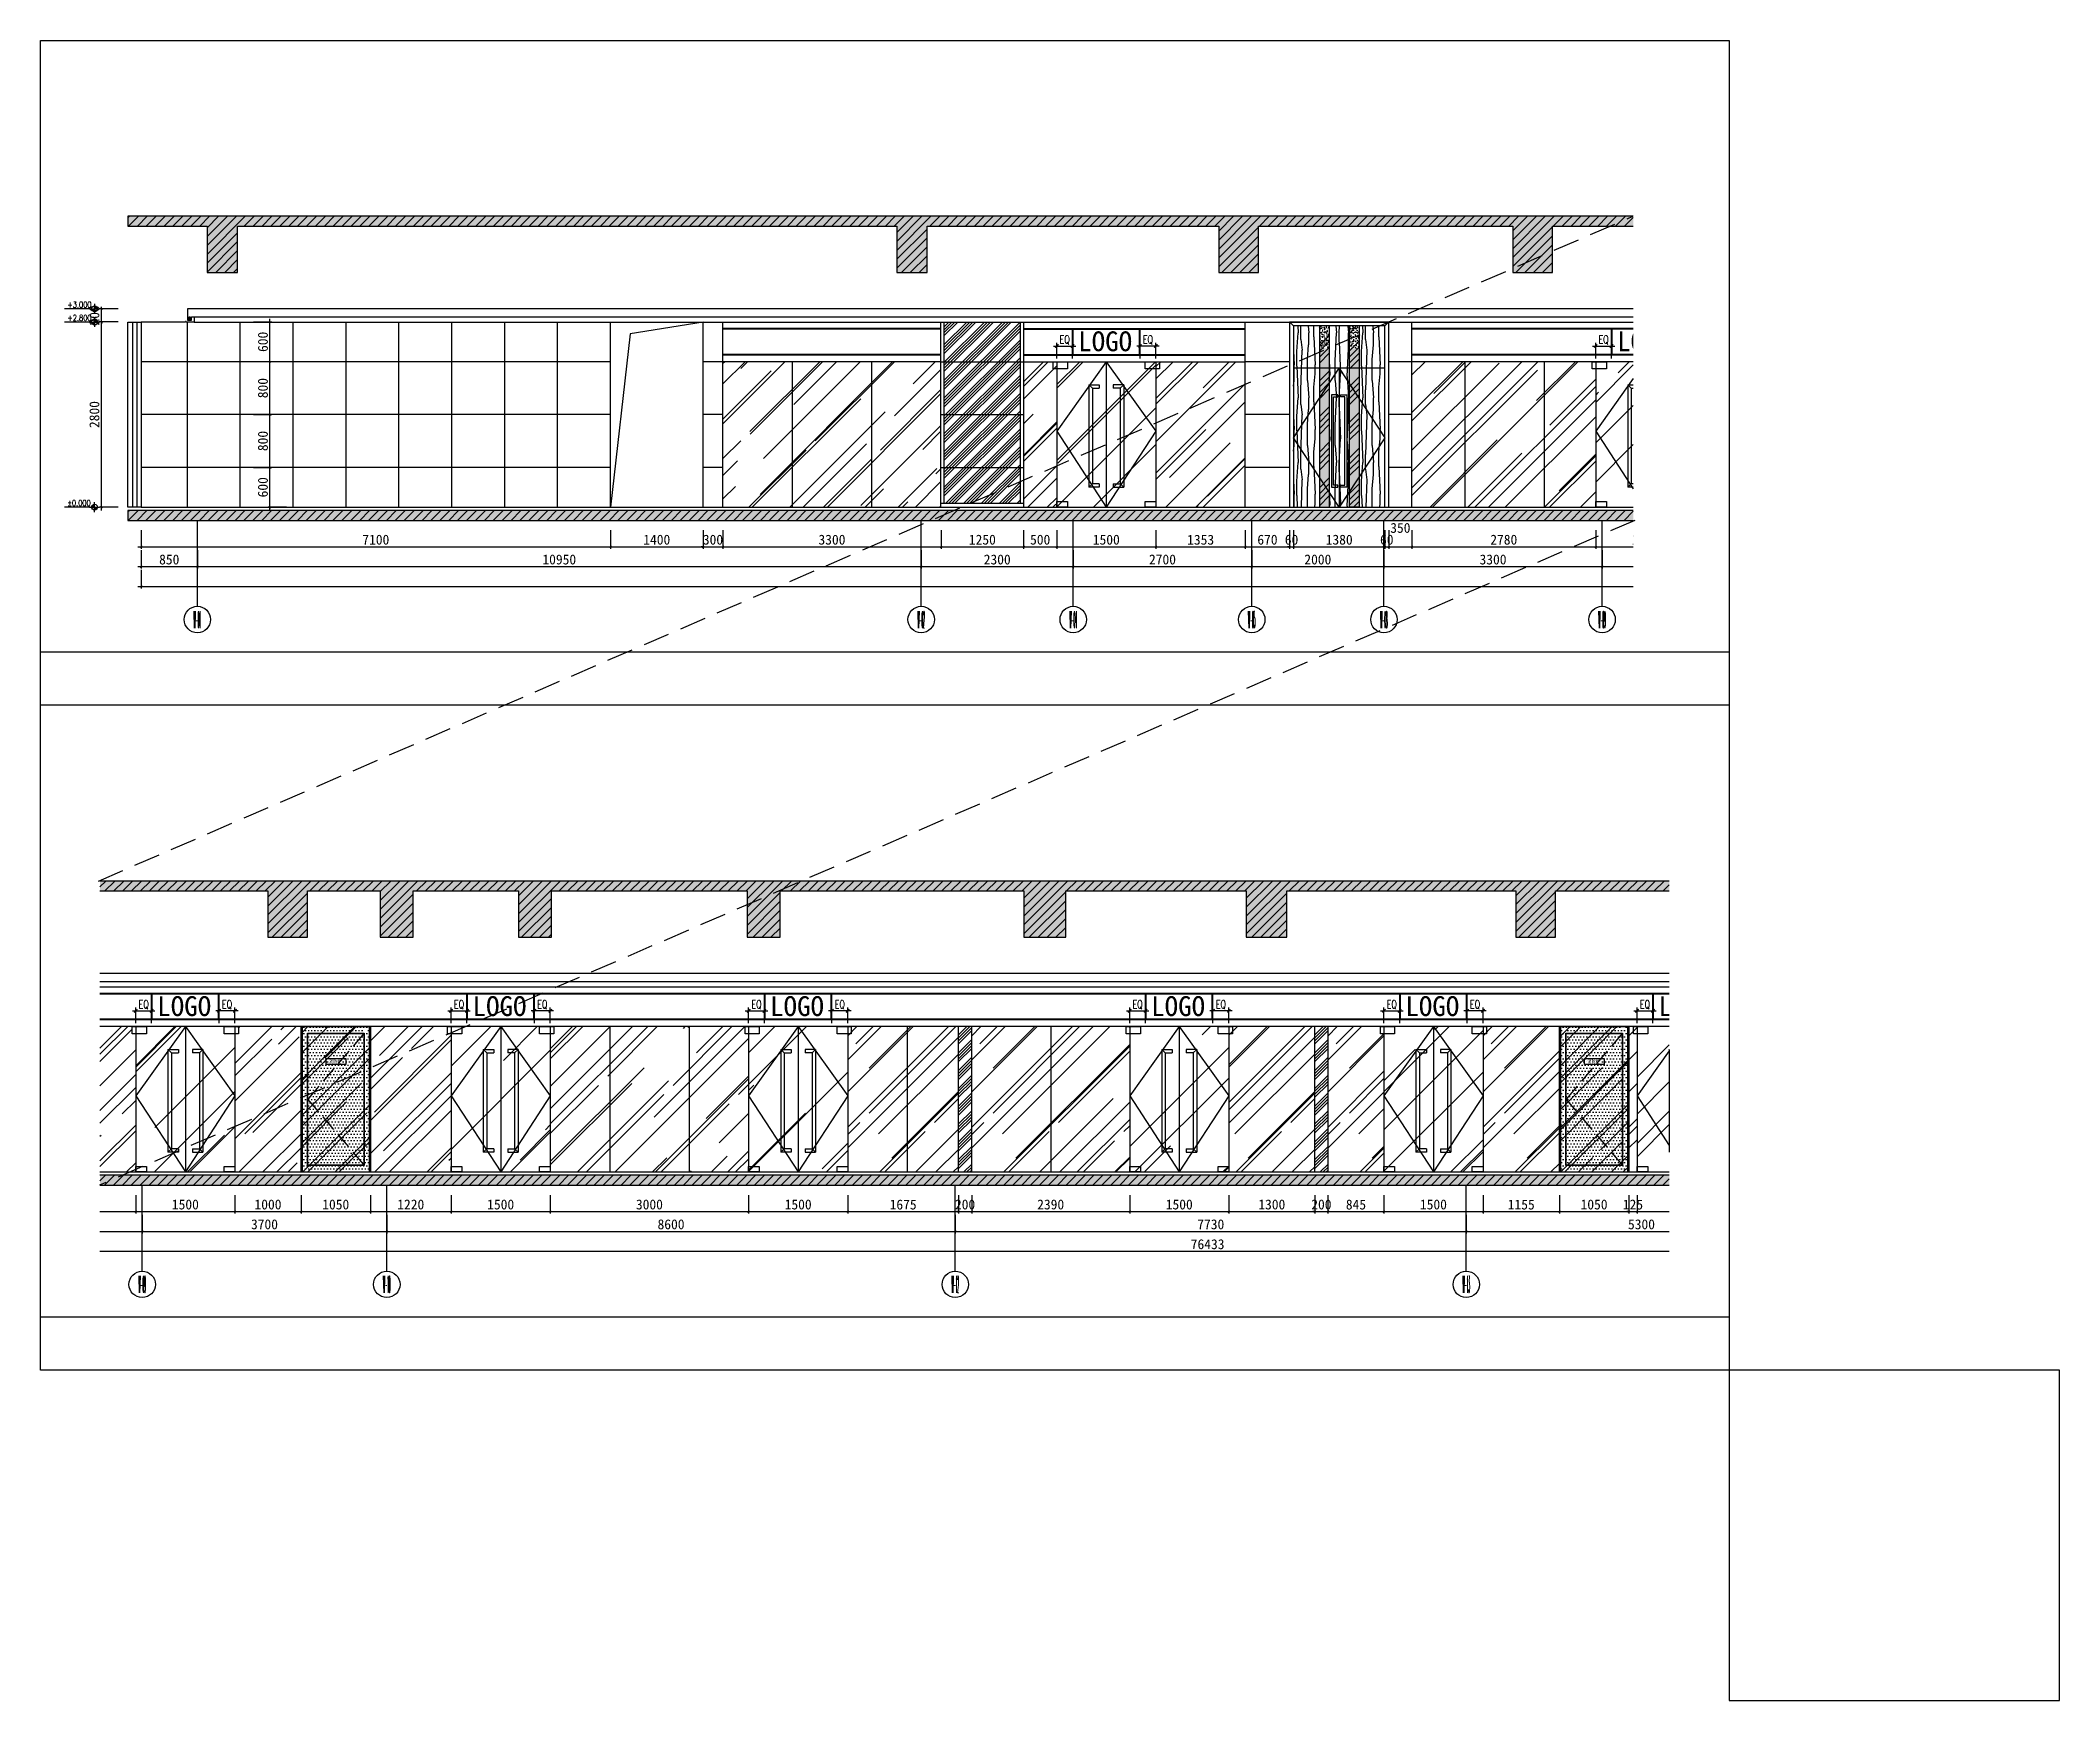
# Model space of a CAD drawing. Header units: millimetres. Extents: x 110215 to 630040, y -488650 to 141897.
# Drawn here: x 110215 to 140761, y -9761 to 15350 of the extents above; entities that cross this region are included whole.
import ezdxf
from ezdxf.enums import TextEntityAlignment as Align
from ezdxf.xclip import XClip

# ---------------------------------------------------------------- set-up
doc = ezdxf.new("R2010")
doc.units = ezdxf.units.MM
doc.header["$LTSCALE"] = 1000
doc.header["$XCLIPFRAME"] = 0
for name, pattern in [('_DASH', [0.6, 0.4, -0.2]), ('DASH', [0.35, 0.25, -0.1]), ('DOTE', [2.42, 2, -0.2, 0.02, -0.2])]:
    doc.linetypes.add(name, pattern=pattern)
doc.layers.get('Defpoints').update_dxf_attribs({"color": 2})
for name, color, linetype in [('0-118标注', 2, 'Continuous'), ('0-140b立面看线', 3, 'Continuous'), ('0-140c立面材料填充', 250, 'Continuous'), ('0-140d立面材料分隔', 146, 'Continuous'), ('0-140立面图剖切线', 4, 'Continuous'), ('1', 4, 'Continuous'), ('7', 7, 'Continuous'), ('D-地面', 8, 'Continuous'), ('E立-ELEV1', 6, 'Continuous')]:
    doc.layers.add(name, color=color, linetype=linetype)
doc.styles.add('_TCH_AXIS', font='COMPLEX', dxfattribs={"bigfont": 'GBCBIG'})
doc.styles.add('COMPLEX', font='COMPLEX')
doc.styles.add('DIM_FONT', font='SIMPLEX', dxfattribs={"width": 0.7, "bigfont": 'GBCBIG'})
doc.styles.add('LOGO', font='arial.ttf', dxfattribs={"width": 0.9})
doc.styles.add('TXT', font='txt.shx', dxfattribs={"width": 0.7})
doc.styles.add('繁黑体', font='simhei.ttf')
doc.styles.add('黑体', font='simhei.ttf')
doc.dimstyles.new('50', dxfattribs={"dimscale": 50, "dimtxt": 3, "dimasz": 0.6, "dimexe": 0.6, "dimexo": 0.6, "dimtad": 1, "dimdec": 0, "dimdsep": 46, "dimtxsty": '黑体', "dimblk1": 'ARCHTICK', "dimblk2": 'ARCHTICK', "dimsah": 1, "dimcen": 0, "dimdle": 1, "dimclrd": 251, "dimclre": 251, "dimclrt": 2, "dimadec": 0, "dimazin": 0, "dimtfac": 1, "dimtdec": 0, "dimtix": 1, "dimtmove": 2, "dimatfit": 3, "dimldrblk": 'DOT', "dimfxl": 0, "dimtolj": 1, "dimtzin": 0, "dimarcsym": 0})
doc.dimstyles.new('副本 1-50', dxfattribs={"dimscale": 50, "dimtxt": 2.5, "dimasz": 1, "dimexe": 1, "dimexo": 1, "dimgap": 0.6, "dimtad": 1, "dimdec": 0, "dimrnd": 5, "dimzin": 0, "dimdsep": 46, "dimtxsty": 'TXT', "dimblk": 'ARCHTICK', "dimcen": 4, "dimdle": 1, "dimclrd": 3, "dimclre": 3, "dimclrt": 3, "dimadec": 0, "dimazin": 0, "dimtfac": 1, "dimtdec": 0, "dimtix": 1, "dimtmove": 2, "dimatfit": 3, "dimldrblk": 'ARCHTICK', "dimfxl": 0, "dimtolj": 1, "dimtzin": 0, "dimarcsym": 0})
pattern_1 = [(37.5, (481089.714, -264378.034), (-1.6000313, 48.9413237), [0, -38.608, 0, -43.18, 0, -41.275]), (7.5, (481089.714, -264378.034), (44.952328, 71.68251), [0, -20.828, 0, -34.798, 0, -13.335]), (327.5, (481058.47, -264378.034), (79.099237, 0.1437185), [0, -12.7, 0, -45.72, 0, -59.69]), (317.5, (481058.47, -264378.034), (76.355645, 22.292932), [0, -6.35, 0, -29.972, 0, -34.29])]
pattern_2 = [(45, (481089.7, -264378.03), (-269.4077, 269.4077), []), (45, (481179.5, -264378.03), (-269.4077, 269.4077), []), (45, (481269.3, -264378.03), (-269.4077, 269.4077), []), (45, (481359.12, -264378.03), (-269.4077, 269.4077), [])]
pattern_3 = [(45, (193322.05, 94099.16), (509.117, 1357.645), [9000, -1200, 3000, -600]), (45, (193674.2, 94875.6), (-988.535, 140.007), [1800, -198, 3600, -450]), (45, (193173.56, 94671.92), (1921.9162, 2490.43), [4800, -840, 2400, -600])]

# ---------------------------------------------------------------- blocks, each defined once
blk = doc.blocks.new('A$C087422EE')
for p, q in [((0, 28), (54, 28)), ((8, 72), (8, 63)), ((45, 72), (8, 72)), ((8, 63), (45, 63)), ((12, 63), (16, 45)), ((27, 0), (27, 54)), ((41, 63), (37, 45)), ((45, 63), (45, 72))]:
    blk.add_line(p, q)
blk.add_circle((27, 28), 20)
blk = doc.blocks.new('_ArchTick')
at = {"color": 0, "linetype": 'ByBlock', "const_width": 0.4}
blk.add_lwpolyline([(-0.5, -0.5), (0.5, 0.5)], dxfattribs=at)
blk = doc.blocks.new('*D130')
at = {"color": 3, "lineweight": -2, "transparency": 16777216}
for p, q in [((2433621, 314332), (2433281, 314332)), ((2433331, 314145), (2433331, 314382)), ((2433571, 314145), (2433571, 314382))]:
    blk.add_line(p, q, dxfattribs=at)
at = {"layer": 'Defpoints', "color": 0, "transparency": 16777216}
for p in [(2433331, 314332), (2433331, 314095), (2433571, 314095)]:
    blk.add_point(p, dxfattribs=at)
at = {"color": 3, "lineweight": -2, "transparency": 16777216, "xscale": 50, "yscale": 50, "zscale": 50, "rotation": 180}
blk.add_blockref('_ArchTick', (2433331, 314332), dxfattribs=at)
at = {"color": 3, "lineweight": -2, "transparency": 16777216, "xscale": 50, "yscale": 50, "zscale": 50}
blk.add_blockref('_ArchTick', (2433571, 314332), dxfattribs=at)
at = {"color": 3, "transparency": 16777216, "insert": (2433451, 314425), "char_height": 125, "attachment_point": 5, "style": 'TXT'}
blk.add_mtext('\\A1;EQ', dxfattribs=at)
blk = doc.blocks.new('*D131')
at = {"color": 3, "lineweight": -2, "transparency": 16777216}
for p, q in [((2432021, 314332), (2432361, 314332)), ((2432071, 314145), (2432071, 314382)), ((2432311, 314145), (2432311, 314382))]:
    blk.add_line(p, q, dxfattribs=at)
at = {"layer": 'Defpoints', "color": 0, "transparency": 16777216}
for p in [(2432311, 314332), (2432071, 314095), (2432311, 314095)]:
    blk.add_point(p, dxfattribs=at)
at = {"color": 3, "lineweight": -2, "transparency": 16777216, "xscale": 50, "yscale": 50, "zscale": 50, "rotation": 180}
blk.add_blockref('_ArchTick', (2432071, 314332), dxfattribs=at)
at = {"color": 3, "lineweight": -2, "transparency": 16777216, "xscale": 50, "yscale": 50, "zscale": 50}
blk.add_blockref('_ArchTick', (2432311, 314332), dxfattribs=at)
at = {"color": 3, "transparency": 16777216, "insert": (2432191, 314425), "char_height": 125, "attachment_point": 5, "style": 'TXT'}
blk.add_mtext('\\A1;EQ', dxfattribs=at)
blk = doc.blocks.new('dfsdsa')
h = blk.add_hatch()
h.set_pattern_fill('WD木纹1', color=250, scale=20, style=0, pattern_type=2)
h.set_pattern_definition([(90, (2478756, 95059.8), (-980, 6e-14), [140, -840]), (272.29061, (2478756, 95059.8), (980, -3e-06), [500.4, -24019.192]), (272.29061, (2478756, 96039.8), (980, -3e-06), [500.4, -24019.192]), (272.29061, (2478756, 97019.8), (980, -3e-06), [500.4, -24019.192]), (272.29061, (2478756, 97999.8), (980, -3e-06), [500.4, -24019.192]), (272.29061, (2478756, 98979.8), (980, -3e-06), [500.4, -24019.192]), (272.29061, (2478756, 99959.8), (980, -3e-06), [500.4, -24019.192]), (272.29061, (2478756, 100939.8), (980, -3e-06), [500.4, -24019.192]), (272.29061, (2478756, 101919.8), (980, -3e-06), [500.4, -24019.192]), (272.29061, (2478756, 102899.8), (980, -3e-06), [500.4, -24019.192]), (272.29061, (2478756, 103879.8), (980, -3e-06), [500.4, -24019.192]), (272.29061, (2478756, 104859.8), (980, -3e-06), [500.4, -24019.192]), (272.29061, (2478756, 105839.8), (980, -3e-06), [500.4, -24019.192]), (272.29061, (2478756, 106819.8), (980, -3e-06), [500.4, -24019.192]), (272.29061, (2478756, 107799.8), (980, -3e-06), [500.4, -24019.192]), (272.29061, (2478756, 108779.8), (980, -3e-06), [500.4, -24019.192]), (272.29061, (2478756, 109759.8), (980, -3e-06), [500.4, -24019.192]), (272.29061, (2478756, 110739.8), (980, -3e-06), [500.4, -24019.192]), (272.29061, (2478756, 111719.8), (980, -3e-06), [500.4, -24019.192]), (272.29061, (2478756, 112699.8), (980, -3e-06), [500.4, -24019.192]), (272.29061, (2478756, 113679.8), (980, -3e-06), [500.4, -24019.192]), (272.29061, (2478756, 114659.8), (980, -3e-06), [500.4, -24019.192]), (272.29061, (2478756, 115639.8), (980, -3e-06), [500.4, -24019.192]), (272.29061, (2478756, 116619.8), (980, -3e-06), [500.4, -24019.192]), (272.29061, (2478756, 117599.8), (980, -3e-06), [500.4, -24019.192]), (272.29061, (2478756, 118579.8), (980, -3e-06), [500.4, -24019.192]), (83.65981, (2478756, 94379.8), (4e-05, 8820), [181.1077, -8693.1697]), (83.65981, (2478756, 95359.8), (4e-05, 8820), [181.1077, -8693.1697]), (83.65981, (2478756, 96339.8), (4e-05, 8820), [181.1077, -8693.1697]), (83.65981, (2478756, 97319.8), (4e-05, 8820), [181.1077, -8693.1697]), (83.65981, (2478756, 98299.8), (4e-05, 8820), [181.1077, -8693.1697]), (83.65981, (2478756, 99279.8), (4e-05, 8820), [181.1077, -8693.1697]), (83.65981, (2478756, 100259.8), (4e-05, 8820), [181.1077, -8693.1697]), (83.65981, (2478756, 101239.8), (4e-05, 8820), [181.1077, -8693.1697]), (83.65981, (2478756, 102219.8), (4e-05, 8820), [181.1077, -8693.1697]), (90, (2478756, 94219.8), (-980, 6e-14), [160, -820]), (90, (2478716, 94979.8), (-980, 6e-14), [220, -760]), (274.76364, (2478716, 94979.8), (980, -5e-06), [240.832, -11559.931]), (274.76364, (2478716, 95959.8), (980, -5e-06), [240.832, -11559.931]), (274.76364, (2478716, 96939.8), (980, -5e-06), [240.832, -11559.931]), (274.76364, (2478716, 97919.8), (980, -5e-06), [240.832, -11559.931]), (274.76364, (2478716, 98899.8), (980, -5e-06), [240.832, -11559.931]), (274.76364, (2478716, 99879.8), (980, -5e-06), [240.832, -11559.931]), (274.76364, (2478716, 100859.8), (980, -5e-06), [240.832, -11559.931]), (274.76364, (2478716, 101839.8), (980, -5e-06), [240.832, -11559.931]), (274.76364, (2478716, 102819.8), (980, -5e-06), [240.832, -11559.931]), (274.76364, (2478716, 103799.8), (980, -5e-06), [240.832, -11559.931]), (274.76364, (2478716, 104779.8), (980, -5e-06), [240.832, -11559.931]), (274.76364, (2478716, 105759.8), (980, -5e-06), [240.832, -11559.931]), (90, (2478736, 94459.8), (-980, 6e-14), [280, -700]), (83.65981, (2478716, 94279.8), (4e-05, 8820), [181.1077, -8693.1697]), (83.65981, (2478716, 95259.8), (4e-05, 8820), [181.1077, -8693.1697]), (83.65981, (2478716, 96239.8), (4e-05, 8820), [181.1077, -8693.1697]), (83.65981, (2478716, 97219.8), (4e-05, 8820), [181.1077, -8693.1697]), (83.65981, (2478716, 98199.8), (4e-05, 8820), [181.1077, -8693.1697]), (83.65981, (2478716, 99179.8), (4e-05, 8820), [181.1077, -8693.1697]), (83.65981, (2478716, 100159.8), (4e-05, 8820), [181.1077, -8693.1697]), (83.65981, (2478716, 101139.8), (4e-05, 8820), [181.1077, -8693.1697]), (83.65981, (2478716, 102119.8), (4e-05, 8820), [181.1077, -8693.1697]), (90, (2478716, 94219.8), (-980, 6e-14), [60, -920]), (85.914383, (2478656, 94919.8), (6e-05, 13720), [280.7134, -13474.242]), (85.914383, (2478656, 95899.8), (6e-05, 13720), [280.7134, -13474.242]), (85.914383, (2478656, 96879.8), (6e-05, 13720), [280.7134, -13474.242]), (85.914383, (2478656, 97859.8), (6e-05, 13720), [280.7134, -13474.242]), (85.914383, (2478656, 98839.8), (6e-05, 13720), [280.7134, -13474.242]), (85.914383, (2478656, 99819.8), (6e-05, 13720), [280.7134, -13474.242]), (85.914383, (2478656, 100799.8), (6e-05, 13720), [280.7134, -13474.242]), (85.914383, (2478656, 101779.8), (6e-05, 13720), [280.7134, -13474.242]), (85.914383, (2478656, 102759.8), (6e-05, 13720), [280.7134, -13474.242]), (85.914383, (2478656, 103739.8), (6e-05, 13720), [280.7134, -13474.242]), (85.914383, (2478656, 104719.8), (6e-05, 13720), [280.7134, -13474.242]), (85.914383, (2478656, 105699.8), (6e-05, 13720), [280.7134, -13474.242]), (85.914383, (2478656, 106679.8), (6e-05, 13720), [280.7134, -13474.242]), (85.914383, (2478656, 107659.8), (6e-05, 13720), [280.7134, -13474.242]), (85.914383, (2478656, 108639.8), (6e-05, 13720), [280.7134, -13474.242]), (273.17983, (2478656, 94919.8), (980, -3e-06), [360.555, -17306.646]), (273.17983, (2478656, 95899.8), (980, -3e-06), [360.555, -17306.646]), (273.17983, (2478656, 96879.8), (980, -3e-06), [360.555, -17306.646]), (273.17983, (2478656, 97859.8), (980, -3e-06), [360.555, -17306.646]), (273.17983, (2478656, 98839.8), (980, -3e-06), [360.555, -17306.646]), (273.17983, (2478656, 99819.8), (980, -3e-06), [360.555, -17306.646]), (273.17983, (2478656, 100799.8), (980, -3e-06), [360.555, -17306.646]), (273.17983, (2478656, 101779.8), (980, -3e-06), [360.555, -17306.646]), (273.17983, (2478656, 102759.8), (980, -3e-06), [360.555, -17306.646]), (273.17983, (2478656, 103739.8), (980, -3e-06), [360.555, -17306.646]), (273.17983, (2478656, 104719.8), (980, -3e-06), [360.555, -17306.646]), (273.17983, (2478656, 105699.8), (980, -3e-06), [360.555, -17306.646]), (273.17983, (2478656, 106679.8), (980, -3e-06), [360.555, -17306.646]), (273.17983, (2478656, 107659.8), (980, -3e-06), [360.555, -17306.646]), (273.17983, (2478656, 108639.8), (980, -3e-06), [360.555, -17306.646]), (273.17983, (2478656, 109619.8), (980, -3e-06), [360.555, -17306.646]), (273.17983, (2478656, 110599.8), (980, -3e-06), [360.555, -17306.646]), (273.17983, (2478656, 111579.8), (980, -3e-06), [360.555, -17306.646]), (273.17983, (2478656, 112559.8), (980, -3e-06), [360.555, -17306.646]), (90, (2478676, 94219.8), (-980, 6e-14), [340, -640]), (87.27369, (2478856, 94779.8), (-3e-06, 20580), [420.476, -20182.844]), (87.27369, (2478856, 95759.8), (-3e-06, 20580), [420.476, -20182.844]), (87.27369, (2478856, 96739.8), (-3e-06, 20580), [420.476, -20182.844]), (87.27369, (2478856, 97719.8), (-3e-06, 20580), [420.476, -20182.844]), (87.27369, (2478856, 98699.8), (-3e-06, 20580), [420.476, -20182.844]), (87.27369, (2478856, 99679.8), (-3e-06, 20580), [420.476, -20182.844]), (87.27369, (2478856, 100659.8), (-3e-06, 20580), [420.476, -20182.844]), (87.27369, (2478856, 101639.8), (-3e-06, 20580), [420.476, -20182.844]), (87.27369, (2478856, 102619.8), (-3e-06, 20580), [420.476, -20182.844]), (87.27369, (2478856, 103599.8), (-3e-06, 20580), [420.476, -20182.844]), (87.27369, (2478856, 104579.8), (-3e-06, 20580), [420.476, -20182.844]), (87.27369, (2478856, 105559.8), (-3e-06, 20580), [420.476, -20182.844]), (87.27369, (2478856, 106539.8), (-3e-06, 20580), [420.476, -20182.844]), (87.27369, (2478856, 107519.8), (-3e-06, 20580), [420.476, -20182.844]), (87.27369, (2478856, 108499.8), (-3e-06, 20580), [420.476, -20182.844]), (87.27369, (2478856, 109479.8), (-3e-06, 20580), [420.476, -20182.844]), (87.27369, (2478856, 110459.8), (-3e-06, 20580), [420.476, -20182.844]), (87.27369, (2478856, 111439.8), (-3e-06, 20580), [420.476, -20182.844]), (87.27369, (2478856, 112419.8), (-3e-06, 20580), [420.476, -20182.844]), (87.27369, (2478856, 113399.8), (-3e-06, 20580), [420.476, -20182.844]), (87.27369, (2478856, 114379.8), (-3e-06, 20580), [420.476, -20182.844]), (90, (2478856, 94479.8), (-980, 6e-14), [300, -680]), (274.398705, (2478856, 94479.8), (980, 3e-06), [260.768, -12516.8686]), (274.398705, (2478856, 95459.8), (980, 3e-06), [260.768, -12516.8686]), (274.398705, (2478856, 96439.8), (980, 3e-06), [260.768, -12516.8686]), (274.398705, (2478856, 97419.8), (980, 3e-06), [260.768, -12516.8686]), (274.398705, (2478856, 98399.8), (980, 3e-06), [260.768, -12516.8686]), (274.398705, (2478856, 99379.8), (980, 3e-06), [260.768, -12516.8686]), (274.398705, (2478856, 100359.8), (980, 3e-06), [260.768, -12516.8686]), (274.398705, (2478856, 101339.8), (980, 3e-06), [260.768, -12516.8686]), (274.398705, (2478856, 102319.8), (980, 3e-06), [260.768, -12516.8686]), (274.398705, (2478856, 103299.8), (980, 3e-06), [260.768, -12516.8686]), (274.398705, (2478856, 104279.8), (980, 3e-06), [260.768, -12516.8686]), (274.398705, (2478856, 105259.8), (980, 3e-06), [260.768, -12516.8686]), (274.398705, (2478856, 106239.8), (980, 3e-06), [260.768, -12516.8686]), (90, (2478456, 95019.8), (-980, 6e-14), [180, -800]), (84.80557, (2478436, 94799.8), (2e-05, 10780), [220.907, -10603.5466]), (84.80557, (2478436, 95779.8), (2e-05, 10780), [220.907, -10603.5466]), (84.80557, (2478436, 96759.8), (2e-05, 10780), [220.907, -10603.5466]), (84.80557, (2478436, 97739.8), (2e-05, 10780), [220.907, -10603.5466]), (84.80557, (2478436, 98719.8), (2e-05, 10780), [220.907, -10603.5466]), (84.80557, (2478436, 99699.8), (2e-05, 10780), [220.907, -10603.5466]), (84.80557, (2478436, 100679.8), (2e-05, 10780), [220.907, -10603.5466]), (84.80557, (2478436, 101659.8), (2e-05, 10780), [220.907, -10603.5466]), (84.80557, (2478436, 102639.8), (2e-05, 10780), [220.907, -10603.5466]), (84.80557, (2478436, 103619.8), (2e-05, 10780), [220.907, -10603.5466]), (84.80557, (2478436, 104599.8), (2e-05, 10780), [220.907, -10603.5466]), (84.80557, (2478436, 105579.8), (2e-05, 10780), [220.907, -10603.5466]), (90, (2478436, 94479.8), (-980, 6e-14), [320, -660]), (274.398705, (2478436, 94479.8), (980, 3e-06), [260.768, -12516.8686]), (274.398705, (2478436, 95459.8), (980, 3e-06), [260.768, -12516.8686]), (274.398705, (2478436, 96439.8), (980, 3e-06), [260.768, -12516.8686]), (274.398705, (2478436, 97419.8), (980, 3e-06), [260.768, -12516.8686]), (274.398705, (2478436, 98399.8), (980, 3e-06), [260.768, -12516.8686]), (274.398705, (2478436, 99379.8), (980, 3e-06), [260.768, -12516.8686]), (274.398705, (2478436, 100359.8), (980, 3e-06), [260.768, -12516.8686]), (274.398705, (2478436, 101339.8), (980, 3e-06), [260.768, -12516.8686]), (274.398705, (2478436, 102319.8), (980, 3e-06), [260.768, -12516.8686]), (274.398705, (2478436, 103299.8), (980, 3e-06), [260.768, -12516.8686]), (274.398705, (2478436, 104279.8), (980, 3e-06), [260.768, -12516.8686]), (274.398705, (2478436, 105259.8), (980, 3e-06), [260.768, -12516.8686]), (274.398705, (2478436, 106239.8), (980, 3e-06), [260.768, -12516.8686]), (90, (2478916, 95059.8), (-980, 6e-14), [140, -840]), (272.385944, (2478916, 95059.8), (980, -6e-06), [480.416, -23059.991]), (272.385944, (2478916, 96039.8), (980, -6e-06), [480.416, -23059.991]), (272.385944, (2478916, 97019.8), (980, -6e-06), [480.416, -23059.991]), (272.385944, (2478916, 97999.8), (980, -6e-06), [480.416, -23059.991]), (272.385944, (2478916, 98979.8), (980, -6e-06), [480.416, -23059.991]), (272.385944, (2478916, 99959.8), (980, -6e-06), [480.416, -23059.991]), (272.385944, (2478916, 100939.8), (980, -6e-06), [480.416, -23059.991]), (272.385944, (2478916, 101919.8), (980, -6e-06), [480.416, -23059.991]), (272.385944, (2478916, 102899.8), (980, -6e-06), [480.416, -23059.991]), (272.385944, (2478916, 103879.8), (980, -6e-06), [480.416, -23059.991]), (272.385944, (2478916, 104859.8), (980, -6e-06), [480.416, -23059.991]), (272.385944, (2478916, 105839.8), (980, -6e-06), [480.416, -23059.991]), (272.385944, (2478916, 106819.8), (980, -6e-06), [480.416, -23059.991]), (272.385944, (2478916, 107799.8), (980, -6e-06), [480.416, -23059.991]), (272.385944, (2478916, 108779.8), (980, -6e-06), [480.416, -23059.991]), (272.385944, (2478916, 109759.8), (980, -6e-06), [480.416, -23059.991]), (272.385944, (2478916, 110739.8), (980, -6e-06), [480.416, -23059.991]), (272.385944, (2478916, 111719.8), (980, -6e-06), [480.416, -23059.991]), (272.385944, (2478916, 112699.8), (980, -6e-06), [480.416, -23059.991]), (272.385944, (2478916, 113679.8), (980, -6e-06), [480.416, -23059.991]), (272.385944, (2478916, 114659.8), (980, -6e-06), [480.416, -23059.991]), (272.385944, (2478916, 115639.8), (980, -6e-06), [480.416, -23059.991]), (272.385944, (2478916, 116619.8), (980, -6e-06), [480.416, -23059.991]), (272.385944, (2478916, 117599.8), (980, -6e-06), [480.416, -23059.991]), (272.385944, (2478916, 118579.8), (980, -6e-06), [480.416, -23059.991]), (86.82017, (2478916, 94219.8), (-3e-05, 17640), [360.555, -17306.646]), (86.82017, (2478916, 95199.8), (-3e-05, 17640), [360.555, -17306.646]), (86.82017, (2478916, 96179.8), (-3e-05, 17640), [360.555, -17306.646]), (86.82017, (2478916, 97159.8), (-3e-05, 17640), [360.555, -17306.646]), (86.82017, (2478916, 98139.8), (-3e-05, 17640), [360.555, -17306.646]), (86.82017, (2478916, 99119.8), (-3e-05, 17640), [360.555, -17306.646]), (86.82017, (2478916, 100099.8), (-3e-05, 17640), [360.555, -17306.646]), (86.82017, (2478916, 101079.8), (-3e-05, 17640), [360.555, -17306.646]), (86.82017, (2478916, 102059.8), (-3e-05, 17640), [360.555, -17306.646]), (86.82017, (2478916, 103039.8), (-3e-05, 17640), [360.555, -17306.646]), (86.82017, (2478916, 104019.8), (-3e-05, 17640), [360.555, -17306.646]), (86.82017, (2478916, 104999.8), (-3e-05, 17640), [360.555, -17306.646]), (86.82017, (2478916, 105979.8), (-3e-05, 17640), [360.555, -17306.646]), (86.82017, (2478916, 106959.8), (-3e-05, 17640), [360.555, -17306.646]), (86.82017, (2478916, 107939.8), (-3e-05, 17640), [360.555, -17306.646]), (86.82017, (2478916, 108919.8), (-3e-05, 17640), [360.555, -17306.646]), (86.82017, (2478916, 109899.8), (-3e-05, 17640), [360.555, -17306.646]), (86.82017, (2478916, 110879.8), (-3e-05, 17640), [360.555, -17306.646]), (86.82017, (2478916, 111859.8), (-3e-05, 17640), [360.555, -17306.646]), (90, (2479056, 94959.8), (-980, 6e-14), [240, -740]), (87.27369, (2479036, 94539.8), (-3e-06, 20580), [420.476, -20182.844]), (87.27369, (2479036, 95519.8), (-3e-06, 20580), [420.476, -20182.844]), (87.27369, (2479036, 96499.8), (-3e-06, 20580), [420.476, -20182.844]), (87.27369, (2479036, 97479.8), (-3e-06, 20580), [420.476, -20182.844]), (87.27369, (2479036, 98459.8), (-3e-06, 20580), [420.476, -20182.844]), (87.27369, (2479036, 99439.8), (-3e-06, 20580), [420.476, -20182.844]), (87.27369, (2479036, 100419.8), (-3e-06, 20580), [420.476, -20182.844]), (87.27369, (2479036, 101399.8), (-3e-06, 20580), [420.476, -20182.844]), (87.27369, (2479036, 102379.8), (-3e-06, 20580), [420.476, -20182.844]), (87.27369, (2479036, 103359.8), (-3e-06, 20580), [420.476, -20182.844]), (87.27369, (2479036, 104339.8), (-3e-06, 20580), [420.476, -20182.844]), (87.27369, (2479036, 105319.8), (-3e-06, 20580), [420.476, -20182.844]), (87.27369, (2479036, 106299.8), (-3e-06, 20580), [420.476, -20182.844]), (87.27369, (2479036, 107279.8), (-3e-06, 20580), [420.476, -20182.844]), (87.27369, (2479036, 108259.8), (-3e-06, 20580), [420.476, -20182.844]), (87.27369, (2479036, 109239.8), (-3e-06, 20580), [420.476, -20182.844]), (87.27369, (2479036, 110219.8), (-3e-06, 20580), [420.476, -20182.844]), (87.27369, (2479036, 111199.8), (-3e-06, 20580), [420.476, -20182.844]), (87.27369, (2479036, 112179.8), (-3e-06, 20580), [420.476, -20182.844]), (87.27369, (2479036, 113159.8), (-3e-06, 20580), [420.476, -20182.844]), (87.27369, (2479036, 114139.8), (-3e-06, 20580), [420.476, -20182.844]), (273.576334, (2479036, 94539.8), (980, -6e-06), [320.6244, -15389.971]), (273.576334, (2479036, 95519.8), (980, -6e-06), [320.6244, -15389.971]), (273.576334, (2479036, 96499.8), (980, -6e-06), [320.6244, -15389.971]), (273.576334, (2479036, 97479.8), (980, -6e-06), [320.6244, -15389.971]), (273.576334, (2479036, 98459.8), (980, -6e-06), [320.6244, -15389.971]), (273.576334, (2479036, 99439.8), (980, -6e-06), [320.6244, -15389.971]), (273.576334, (2479036, 100419.8), (980, -6e-06), [320.6244, -15389.971]), (273.576334, (2479036, 101399.8), (980, -6e-06), [320.6244, -15389.971]), (273.576334, (2479036, 102379.8), (980, -6e-06), [320.6244, -15389.971]), (273.576334, (2479036, 103359.8), (980, -6e-06), [320.6244, -15389.971]), (273.576334, (2479036, 104339.8), (980, -6e-06), [320.6244, -15389.971]), (273.576334, (2479036, 105319.8), (980, -6e-06), [320.6244, -15389.971]), (273.576334, (2479036, 106299.8), (980, -6e-06), [320.6244, -15389.971]), (273.576334, (2479036, 107279.8), (980, -6e-06), [320.6244, -15389.971]), (273.576334, (2479036, 108259.8), (980, -6e-06), [320.6244, -15389.971]), (273.576334, (2479036, 109239.8), (980, -6e-06), [320.6244, -15389.971]), (90, (2478336, 95099.8), (-980, 6e-14), [100, -880]), (277.125016, (2478336, 95099.8), (980, -6e-06), [161.245, -7739.7674]), (277.125016, (2478336, 96079.8), (980, -6e-06), [161.245, -7739.7674]), (277.125016, (2478336, 97059.8), (980, -6e-06), [161.245, -7739.7674]), (277.125016, (2478336, 98039.8), (980, -6e-06), [161.245, -7739.7674]), (277.125016, (2478336, 99019.8), (980, -6e-06), [161.245, -7739.7674]), (277.125016, (2478336, 99999.8), (980, -6e-06), [161.245, -7739.7674]), (277.125016, (2478336, 100979.8), (980, -6e-06), [161.245, -7739.7674]), (277.125016, (2478336, 101959.8), (980, -6e-06), [161.245, -7739.7674]), (277.125016, (2478336, 102939.8), (980, -6e-06), [161.245, -7739.7674]), (88.09085, (2478336, 94339.8), (-0.0002, 29400), [600.333, -28815.996]), (88.09085, (2478336, 95319.8), (-0.0002, 29400), [600.333, -28815.996]), (88.09085, (2478336, 96299.8), (-0.0002, 29400), [600.333, -28815.996]), (88.09085, (2478336, 97279.8), (-0.0002, 29400), [600.333, -28815.996]), (88.09085, (2478336, 98259.8), (-0.0002, 29400), [600.333, -28815.996]), (88.09085, (2478336, 99239.8), (-0.0002, 29400), [600.333, -28815.996]), (88.09085, (2478336, 100219.8), (-0.0002, 29400), [600.333, -28815.996]), (88.09085, (2478336, 101199.8), (-0.0002, 29400), [600.333, -28815.996]), (88.09085, (2478336, 102179.8), (-0.0002, 29400), [600.333, -28815.996]), (88.09085, (2478336, 103159.8), (-0.0002, 29400), [600.333, -28815.996]), (88.09085, (2478336, 104139.8), (-0.0002, 29400), [600.333, -28815.996]), (88.09085, (2478336, 105119.8), (-0.0002, 29400), [600.333, -28815.996]), (88.09085, (2478336, 106099.8), (-0.0002, 29400), [600.333, -28815.996]), (88.09085, (2478336, 107079.8), (-0.0002, 29400), [600.333, -28815.996]), (88.09085, (2478336, 108059.8), (-0.0002, 29400), [600.333, -28815.996]), (88.09085, (2478336, 109039.8), (-0.0002, 29400), [600.333, -28815.996]), (88.09085, (2478336, 110019.8), (-0.0002, 29400), [600.333, -28815.996]), (88.09085, (2478336, 110999.8), (-0.0002, 29400), [600.333, -28815.996]), (88.09085, (2478336, 111979.8), (-0.0002, 29400), [600.333, -28815.996]), (88.09085, (2478336, 112959.8), (-0.0002, 29400), [600.333, -28815.996]), (88.09085, (2478336, 113939.8), (-0.0002, 29400), [600.333, -28815.996]), (88.09085, (2478336, 114919.8), (-0.0002, 29400), [600.333, -28815.996]), (88.09085, (2478336, 115899.8), (-0.0002, 29400), [600.333, -28815.996]), (88.09085, (2478336, 116879.8), (-0.0002, 29400), [600.333, -28815.996]), (88.09085, (2478336, 117859.8), (-0.0002, 29400), [600.333, -28815.996]), (88.09085, (2478336, 118839.8), (-0.0002, 29400), [600.333, -28815.996]), (88.09085, (2478336, 119819.8), (-0.0002, 29400), [600.333, -28815.996]), (88.09085, (2478336, 120799.8), (-0.0002, 29400), [600.333, -28815.996]), (88.09085, (2478336, 121779.8), (-0.0002, 29400), [600.333, -28815.996]), (88.09085, (2478336, 122759.8), (-0.0002, 29400), [600.333, -28815.996]), (90, (2478336, 94219.8), (-980, 6e-14), [120, -860]), (85.914383, (2479256, 94919.8), (6e-05, 13720), [280.7134, -13474.242]), (85.914383, (2479256, 95899.8), (6e-05, 13720), [280.7134, -13474.242]), (85.914383, (2479256, 96879.8), (6e-05, 13720), [280.7134, -13474.242]), (85.914383, (2479256, 97859.8), (6e-05, 13720), [280.7134, -13474.242]), (85.914383, (2479256, 98839.8), (6e-05, 13720), [280.7134, -13474.242]), (85.914383, (2479256, 99819.8), (6e-05, 13720), [280.7134, -13474.242]), (85.914383, (2479256, 100799.8), (6e-05, 13720), [280.7134, -13474.242]), (85.914383, (2479256, 101779.8), (6e-05, 13720), [280.7134, -13474.242]), (85.914383, (2479256, 102759.8), (6e-05, 13720), [280.7134, -13474.242]), (85.914383, (2479256, 103739.8), (6e-05, 13720), [280.7134, -13474.242]), (85.914383, (2479256, 104719.8), (6e-05, 13720), [280.7134, -13474.242]), (85.914383, (2479256, 105699.8), (6e-05, 13720), [280.7134, -13474.242]), (85.914383, (2479256, 106679.8), (6e-05, 13720), [280.7134, -13474.242]), (85.914383, (2479256, 107659.8), (6e-05, 13720), [280.7134, -13474.242]), (85.914383, (2479256, 108639.8), (6e-05, 13720), [280.7134, -13474.242]), (90, (2479256, 94699.8), (-980, 6e-14), [220, -760]), (272.385944, (2479256, 94699.8), (980, -6e-06), [480.416, -23059.991]), (272.385944, (2479256, 95679.8), (980, -6e-06), [480.416, -23059.991]), (272.385944, (2479256, 96659.8), (980, -6e-06), [480.416, -23059.991]), (272.385944, (2479256, 97639.8), (980, -6e-06), [480.416, -23059.991]), (272.385944, (2479256, 98619.8), (980, -6e-06), [480.416, -23059.991]), (272.385944, (2479256, 99599.8), (980, -6e-06), [480.416, -23059.991]), (272.385944, (2479256, 100579.8), (980, -6e-06), [480.416, -23059.991]), (272.385944, (2479256, 101559.8), (980, -6e-06), [480.416, -23059.991]), (272.385944, (2479256, 102539.8), (980, -6e-06), [480.416, -23059.991]), (272.385944, (2479256, 103519.8), (980, -6e-06), [480.416, -23059.991]), (272.385944, (2479256, 104499.8), (980, -6e-06), [480.416, -23059.991]), (272.385944, (2479256, 105479.8), (980, -6e-06), [480.416, -23059.991]), (272.385944, (2479256, 106459.8), (980, -6e-06), [480.416, -23059.991]), (272.385944, (2479256, 107439.8), (980, -6e-06), [480.416, -23059.991]), (272.385944, (2479256, 108419.8), (980, -6e-06), [480.416, -23059.991]), (272.385944, (2479256, 109399.8), (980, -6e-06), [480.416, -23059.991]), (272.385944, (2479256, 110379.8), (980, -6e-06), [480.416, -23059.991]), (272.385944, (2479256, 111359.8), (980, -6e-06), [480.416, -23059.991]), (272.385944, (2479256, 112339.8), (980, -6e-06), [480.416, -23059.991]), (272.385944, (2479256, 113319.8), (980, -6e-06), [480.416, -23059.991]), (272.385944, (2479256, 114299.8), (980, -6e-06), [480.416, -23059.991]), (272.385944, (2479256, 115279.8), (980, -6e-06), [480.416, -23059.991]), (272.385944, (2479256, 116259.8), (980, -6e-06), [480.416, -23059.991]), (272.385944, (2479256, 117239.8), (980, -6e-06), [480.416, -23059.991]), (272.385944, (2479256, 118219.8), (980, -6e-06), [480.416, -23059.991]), (272.385944, (2479196, 95199.8), (980, -6e-06), [480.416, -23059.991]), (272.385944, (2479196, 96179.8), (980, -6e-06), [480.416, -23059.991]), (272.385944, (2479196, 97159.8), (980, -6e-06), [480.416, -23059.991]), (272.385944, (2479196, 98139.8), (980, -6e-06), [480.416, -23059.991]), (272.385944, (2479196, 99119.8), (980, -6e-06), [480.416, -23059.991]), (272.385944, (2479196, 100099.8), (980, -6e-06), [480.416, -23059.991]), (272.385944, (2479196, 101079.8), (980, -6e-06), [480.416, -23059.991]), (272.385944, (2479196, 102059.8), (980, -6e-06), [480.416, -23059.991]), (272.385944, (2479196, 103039.8), (980, -6e-06), [480.416, -23059.991]), (272.385944, (2479196, 104019.8), (980, -6e-06), [480.416, -23059.991]), (272.385944, (2479196, 104999.8), (980, -6e-06), [480.416, -23059.991]), (272.385944, (2479196, 105979.8), (980, -6e-06), [480.416, -23059.991]), (272.385944, (2479196, 106959.8), (980, -6e-06), [480.416, -23059.991]), (272.385944, (2479196, 107939.8), (980, -6e-06), [480.416, -23059.991]), (272.385944, (2479196, 108919.8), (980, -6e-06), [480.416, -23059.991]), (272.385944, (2479196, 109899.8), (980, -6e-06), [480.416, -23059.991]), (272.385944, (2479196, 110879.8), (980, -6e-06), [480.416, -23059.991]), (272.385944, (2479196, 111859.8), (980, -6e-06), [480.416, -23059.991]), (272.385944, (2479196, 112839.8), (980, -6e-06), [480.416, -23059.991]), (272.385944, (2479196, 113819.8), (980, -6e-06), [480.416, -23059.991]), (272.385944, (2479196, 114799.8), (980, -6e-06), [480.416, -23059.991]), (272.385944, (2479196, 115779.8), (980, -6e-06), [480.416, -23059.991]), (272.385944, (2479196, 116759.8), (980, -6e-06), [480.416, -23059.991]), (272.385944, (2479196, 117739.8), (980, -6e-06), [480.416, -23059.991]), (272.385944, (2479196, 118719.8), (980, -6e-06), [480.416, -23059.991]), (90, (2479216, 94479.8), (-980, 6e-14), [240, -740]), (84.289407, (2479196, 94279.8), (-2e-05, 9800), [200.9975, -9647.8806]), (84.289407, (2479196, 95259.8), (-2e-05, 9800), [200.9975, -9647.8806]), (84.289407, (2479196, 96239.8), (-2e-05, 9800), [200.9975, -9647.8806]), (84.289407, (2479196, 97219.8), (-2e-05, 9800), [200.9975, -9647.8806]), (84.289407, (2479196, 98199.8), (-2e-05, 9800), [200.9975, -9647.8806]), (84.289407, (2479196, 99179.8), (-2e-05, 9800), [200.9975, -9647.8806]), (84.289407, (2479196, 100159.8), (-2e-05, 9800), [200.9975, -9647.8806]), (84.289407, (2479196, 101139.8), (-2e-05, 9800), [200.9975, -9647.8806]), (84.289407, (2479196, 102119.8), (-2e-05, 9800), [200.9975, -9647.8806]), (84.289407, (2479196, 103099.8), (-2e-05, 9800), [200.9975, -9647.8806]), (84.289407, (2479196, 104079.8), (-2e-05, 9800), [200.9975, -9647.8806]), (90, (2479196, 94219.8), (-980, 6e-14), [60, -920]), (90, (2478536, 95139.8), (-980, 6e-14), [60, -920]), (272.72631, (2478536, 95139.8), (980, 7e-06), [420.476, -20182.844]), (272.72631, (2478536, 96119.8), (980, 7e-06), [420.476, -20182.844]), (272.72631, (2478536, 97099.8), (980, 7e-06), [420.476, -20182.844]), (272.72631, (2478536, 98079.8), (980, 7e-06), [420.476, -20182.844]), (272.72631, (2478536, 99059.8), (980, 7e-06), [420.476, -20182.844]), (272.72631, (2478536, 100039.8), (980, 7e-06), [420.476, -20182.844]), (272.72631, (2478536, 101019.8), (980, 7e-06), [420.476, -20182.844]), (272.72631, (2478536, 101999.8), (980, 7e-06), [420.476, -20182.844]), (272.72631, (2478536, 102979.8), (980, 7e-06), [420.476, -20182.844]), (272.72631, (2478536, 103959.8), (980, 7e-06), [420.476, -20182.844]), (272.72631, (2478536, 104939.8), (980, 7e-06), [420.476, -20182.844]), (272.72631, (2478536, 105919.8), (980, 7e-06), [420.476, -20182.844]), (272.72631, (2478536, 106899.8), (980, 7e-06), [420.476, -20182.844]), (272.72631, (2478536, 107879.8), (980, 7e-06), [420.476, -20182.844]), (272.72631, (2478536, 108859.8), (980, 7e-06), [420.476, -20182.844]), (272.72631, (2478536, 109839.8), (980, 7e-06), [420.476, -20182.844]), (272.72631, (2478536, 110819.8), (980, 7e-06), [420.476, -20182.844]), (272.72631, (2478536, 111799.8), (980, 7e-06), [420.476, -20182.844]), (272.72631, (2478536, 112779.8), (980, 7e-06), [420.476, -20182.844]), (272.72631, (2478536, 113759.8), (980, 7e-06), [420.476, -20182.844]), (272.72631, (2478536, 114739.8), (980, 7e-06), [420.476, -20182.844]), (90, (2478556, 94579.8), (-980, 6e-14), [140, -840]), (84.289407, (2478536, 94379.8), (-2e-05, 9800), [200.9975, -9647.8806]), (84.289407, (2478536, 95359.8), (-2e-05, 9800), [200.9975, -9647.8806]), (84.289407, (2478536, 96339.8), (-2e-05, 9800), [200.9975, -9647.8806]), (84.289407, (2478536, 97319.8), (-2e-05, 9800), [200.9975, -9647.8806]), (84.289407, (2478536, 98299.8), (-2e-05, 9800), [200.9975, -9647.8806]), (84.289407, (2478536, 99279.8), (-2e-05, 9800), [200.9975, -9647.8806]), (84.289407, (2478536, 100259.8), (-2e-05, 9800), [200.9975, -9647.8806]), (84.289407, (2478536, 101239.8), (-2e-05, 9800), [200.9975, -9647.8806]), (84.289407, (2478536, 102219.8), (-2e-05, 9800), [200.9975, -9647.8806]), (84.289407, (2478536, 103199.8), (-2e-05, 9800), [200.9975, -9647.8806]), (84.289407, (2478536, 104179.8), (-2e-05, 9800), [200.9975, -9647.8806]), (90, (2478536, 94219.8), (-980, 6e-14), [160, -820])])
h.paths.add_polyline_path([(174677, 9869), (174527, 9869), (174527, 7469), (174677, 7469)])
h.paths.add_polyline_path([(174827, 9869), (174677, 9869), (174677, 7469), (174827, 7469)])
h.paths.add_polyline_path([(173987, 9869), (173987, 7469), (174347, 7469), (174347, 9869)])
h.paths.add_polyline_path([(175367, 7469), (175367, 9869), (175007, 9869), (175007, 7469)])
h.paths.add_polyline_path([(175367, 10209), (175007, 10209), (175007, 9869), (175367, 9869)])
h.paths.add_polyline_path([(174827, 10209), (174527, 10209), (174527, 9869), (174827, 9869)])
h.paths.add_polyline_path([(174347, 10209), (173987, 10209), (173987, 9869), (174347, 9869)])
h = blk.add_hatch()
h.set_pattern_fill('AR-SAND', color=8, style=0)
h.set_pattern_definition(pattern_1)
h.paths.add_polyline_path([(174977, 10209), (174827, 10209), (174827, 9869), (174977, 9869)])
h.paths.add_polyline_path([(174527, 10209), (174377, 10209), (174377, 9869), (174527, 9869)])
h = blk.add_hatch()
h.set_pattern_fill('ANSI34', color=8, scale=20, style=0)
h.set_pattern_definition(pattern_2)
h.paths.add_polyline_path([(174977, 10209), (174827, 10209), (174827, 9869), (174977, 9869)])
h.paths.add_polyline_path([(174527, 10209), (174377, 10209), (174377, 9869), (174527, 9869)])
h = blk.add_hatch()
h.set_pattern_fill('ANSI34', color=8, scale=20, style=0)
h.set_pattern_definition(pattern_2)
h.paths.add_polyline_path([(174377, 9869), (174377, 7469), (174527, 7469), (174527, 9869)])
h.paths.add_polyline_path([(174977, 7469), (174977, 9869), (174827, 9869), (174827, 7469)])
h = blk.add_hatch()
h.set_pattern_fill('AR-SAND', color=8, style=0)
h.set_pattern_definition(pattern_1)
h.paths.add_polyline_path([(174377, 9869), (174377, 7469), (174527, 7469), (174527, 9869)])
h.paths.add_polyline_path([(174977, 7469), (174977, 9869), (174827, 9869), (174827, 7469)])
at = {"color": 8}
for p, q in [((173987, 10209), (173927, 10269)), ((175367, 10209), (175427, 10269))]:
    blk.add_line(p, q, dxfattribs=at)
at = {"color": 4}
for p, q in [((174377, 7469), (174527, 7469)), ((174977, 7469), (174827, 7469))]:
    blk.add_line(p, q, dxfattribs=at)
at = {"color": 8, "linetype": 'DOTE', "ltscale": 200}
blk.add_lwpolyline([(174677, 9569), (175367, 8519), (174677, 7469), (173987, 8519), (174677, 9569)], dxfattribs=at)
at = {"color": 1}
for points in [[(174657, 9139), (174657, 9169), (174562, 9169), (174562, 7769), (174657, 7769), (174657, 7799), (174592, 7799), (174592, 9139), (174657, 9139)], [(174697, 9139), (174697, 9169), (174792, 9169), (174792, 7769), (174697, 7769), (174697, 7799), (174762, 7799), (174762, 9139), (174697, 9139)]]:
    blk.add_lwpolyline(points, dxfattribs=at)
at = {"layer": '0-140d立面材料分隔'}
for p, q in [((173927, 10269), (175427, 10269)), ((173927, 10269), (173927, 7469)), ((173987, 10209), (173987, 7469)), ((175367, 10209), (173987, 10209)), ((174377, 10209), (174377, 7469)), ((174527, 10209), (174527, 7469)), ((174827, 10209), (174827, 7469)), ((174977, 10209), (174977, 7469)), ((175367, 7469), (175367, 10209)), ((175427, 7469), (175427, 10269)), ((175367, 9569), (173987, 9569)), ((174677, 9569), (174677, 7469))]:
    blk.add_line(p, q, dxfattribs=at)
blk = doc.blocks.new('xdsadeq')
h = blk.add_hatch()
h.set_pattern_fill('玻璃', color=8, scale=500, angle=45)
h.set_pattern_definition([(45, (394882.8, 130440.26), (424.26, 1131.37), [7500, -1000, 2500, -500]), (45, (395176.2, 131087.26), (-823.78, 116.67), [1500, -165, 3000, -375]), (45, (394759.04, 130917.56), (1601.597, 2075.36), [4000, -700, 2000, -500])])
h.paths.add_polyline_path([(395940, 130880), (395940, 133080), (394925, 133080), (394925, 130880)])
at = {"layer": 'D-地面'}
h = blk.add_hatch(dxfattribs=at)
h.set_pattern_fill('DOTS', color=8, scale=30, style=0)
h.set_pattern_definition([(0, (394902.783, 130440.26), (23.8125, 47.625), [0, -47.625])])
h.paths.add_polyline_path([(394983, 130880), (395883, 130880), (395863, 133080), (394983, 133080)], flags=17)
h.paths.add_polyline_path([(394988, 130880), (395878, 130880), (395878, 133080), (395005, 133080)], flags=16)
h.paths.add_polyline_path([(395940, 130880), (395940, 133080), (394925, 133080), (394925, 130880)])
at = {"layer": 'E立-ELEV1'}
h = blk.add_hatch(dxfattribs=at)
h.set_pattern_fill('ANSI32', color=8, scale=3, style=0)
h.set_pattern_definition([(45, (405758.36, 133037.486), (-20.205576, 20.205576), []), (45, (405771.83, 133037.486), (-20.205576, 20.205576), [])])
h.paths.add_polyline_path([(394905, 130880), (394925, 130880), (394925, 133080), (394905, 133080)])
h = blk.add_hatch(dxfattribs=at)
h.set_pattern_fill('ANSI32', color=8, scale=3, style=0)
h.set_pattern_definition([(45, (406793.36, 133037.486), (-20.205576, 20.205576), []), (45, (406806.83, 133037.486), (-20.205576, 20.205576), [])])
h.paths.add_polyline_path([(395940, 130880), (395960, 130880), (395960, 133080), (395940, 133080)])
at = {"color": 1}
for p, q in [((394905, 130880), (394905, 133080)), ((394905, 130880), (394905, 133080)), ((394905, 133080), (395960, 133080)), ((394925, 130880), (394925, 133080)), ((395940, 130880), (395940, 133080)), ((395960, 130880), (395960, 133080)), ((394905, 130880), (395960, 130880))]:
    blk.add_line(p, q, dxfattribs=at)
at = {"color": 8, "linetype": 'DASH'}
blk.add_lwpolyline([(395855, 132975), (395005, 131980), (395860, 130980)], dxfattribs=at)
at = {"layer": '7', "color": 3}
blk.add_lwpolyline([(395284, 132505), (395284, 132595), (395582, 132595), (395582, 132505)], close=True, dxfattribs=at)
at = {"layer": 'E立-ELEV1', "color": 8}
blk.add_line((395005, 132980), (395860, 132980), dxfattribs=at)
at = {"layer": 'E立-ELEV1', "color": 4}
blk.add_lwpolyline([(395860, 132980), (395860, 130980), (395005, 130980), (395005, 132980)], dxfattribs=at)
at = {"layer": 'E立-ELEV1', "color": 3}
blk.add_lwpolyline([(395855, 132975), (395855, 130985), (395010, 130985), (395010, 132975), (395855, 132975)], close=True, dxfattribs=at)
at = {"layer": '1', "color": 3, "style": 'LOGO', "width": 0.9}
blk.add_text('消防栓', height=48, dxfattribs=at).set_placement((395513, 132528, 274), align=Align.RIGHT)
blk = doc.blocks.new('dsafsaa')
h = blk.add_hatch()
h.set_pattern_fill('玻璃', color=8, scale=500, angle=45)
h.set_pattern_definition([(45, (208224.64, 7028.66), (424.26, 1131.37), [7500, -1000, 2500, -500]), (45, (208518.1, 7675.66), (-823.78, 116.67), [1500, -165, 3000, -375]), (45, (208100.9, 7505.96), (1601.597, 2075.36), [4000, -700, 2000, -500])])
h.paths.add_polyline_path([(209282, 7469), (209282, 9669), (208267, 9669), (208267, 7469)])
at = {"layer": 'D-地面'}
h = blk.add_hatch(dxfattribs=at)
h.set_pattern_fill('DOTS', color=8, scale=30, style=0)
h.set_pattern_definition([(0, (208244.64, 7028.66), (23.8125, 47.625), [0, -47.625])])
h.paths.add_polyline_path([(208325, 7469), (209225, 7469), (209205, 9669), (208325, 9669)], flags=17)
h.paths.add_polyline_path([(208330, 7469), (209220, 7469), (209220, 9669), (208346, 9669)], flags=16)
h.paths.add_polyline_path([(209282, 7469), (209282, 9669), (208267, 9669), (208267, 7469)])
at = {"layer": 'E立-ELEV1'}
h = blk.add_hatch(dxfattribs=at)
h.set_pattern_fill('ANSI32', color=8, scale=3, style=0)
h.set_pattern_definition([(45, (219100.217, 9625.887), (-20.205576, 20.205576), []), (45, (219113.688, 9625.887), (-20.205576, 20.205576), [])])
h.paths.add_polyline_path([(208247, 7469), (208267, 7469), (208267, 9669), (208247, 9669)])
h = blk.add_hatch(dxfattribs=at)
h.set_pattern_fill('ANSI32', color=8, scale=3, style=0)
h.set_pattern_definition([(45, (220150.217, 9625.887), (-20.205576, 20.205576), []), (45, (220163.688, 9625.887), (-20.205576, 20.205576), [])])
h.paths.add_polyline_path([(209297, 7469), (209317, 7469), (209317, 9669), (209297, 9669)])
at = {"color": 1}
for p, q in [((208247, 7469), (208247, 9669)), ((208247, 7469), (208247, 9669)), ((208247, 9669), (209317, 9669)), ((208267, 7469), (208267, 9669)), ((209297, 7469), (209297, 9669)), ((209317, 7469), (209317, 9669)), ((208247, 7469), (209317, 7469))]:
    blk.add_line(p, q, dxfattribs=at)
at = {"color": 8, "linetype": 'DASH'}
blk.add_lwpolyline([(209212, 9564), (208347, 8569), (209217, 7569)], dxfattribs=at)
at = {"layer": '7', "color": 3}
blk.add_lwpolyline([(208626, 9094), (208626, 9184), (208924, 9184), (208924, 9094)], close=True, dxfattribs=at)
at = {"layer": 'E立-ELEV1', "color": 8}
blk.add_line((208347, 9569), (209217, 9569), dxfattribs=at)
at = {"layer": 'E立-ELEV1', "color": 4}
blk.add_lwpolyline([(209217, 9569), (209217, 7569), (208347, 7569), (208347, 9569)], dxfattribs=at)
at = {"layer": 'E立-ELEV1', "color": 3}
blk.add_lwpolyline([(209212, 9564), (209212, 7574), (208352, 7574), (208352, 9564), (209212, 9564)], close=True, dxfattribs=at)
at = {"layer": '1', "color": 3, "style": 'LOGO', "width": 0.9}
blk.add_text('消防栓', height=48, dxfattribs=at).set_placement((208855, 9117, 274), align=Align.RIGHT)
blk = doc.blocks.new('*D1175')
at = {"color": 251, "lineweight": -2, "transparency": 16777216}
for p, q in [((156554, 7119), (156554, 6839)), ((163654, 7119), (163654, 6839)), ((156504, 6869), (163704, 6869))]:
    blk.add_line(p, q, dxfattribs=at)
at = {"layer": 'Defpoints', "color": 0, "transparency": 16777216}
for p in [(156554, 7269), (163654, 7269), (163654, 6869)]:
    blk.add_point(p, dxfattribs=at)
at = {"color": 251, "lineweight": -2, "transparency": 16777216, "xscale": 30, "yscale": 30, "zscale": 30, "rotation": 180}
blk.add_blockref('_ArchTick', (156554, 6869), dxfattribs=at)
at = {"color": 251, "lineweight": -2, "transparency": 16777216, "xscale": 30, "yscale": 30, "zscale": 30}
blk.add_blockref('_ArchTick', (163654, 6869), dxfattribs=at)
at = {"color": 2, "transparency": 16777216, "insert": (160104, 6976), "char_height": 150, "attachment_point": 5, "style": '黑体'}
blk.add_mtext('\\A1;7100', dxfattribs=at)
blk = doc.blocks.new('_DOT')
at = {"color": 0, "linetype": 'ByBlock'}
blk.add_line((-0.5, 0), (-1, 0), dxfattribs=at)
at = {"color": 0, "linetype": 'ByBlock', "const_width": 0.5}
blk.add_lwpolyline([(-0.25, 0, 1), (0.25, 0, 1)], format="xyb", close=True, dxfattribs=at)
blk = doc.blocks.new('*D1176')
at = {"color": 251, "lineweight": -2, "transparency": 16777216}
for p, q in [((163654, 7119), (163654, 6839)), ((165054, 7119), (165054, 6839)), ((163604, 6869), (165104, 6869))]:
    blk.add_line(p, q, dxfattribs=at)
at = {"layer": 'Defpoints', "color": 0, "transparency": 16777216}
for p in [(163654, 7269), (165054, 7269), (165054, 6869)]:
    blk.add_point(p, dxfattribs=at)
at = {"color": 251, "lineweight": -2, "transparency": 16777216, "xscale": 30, "yscale": 30, "zscale": 30, "rotation": 180}
blk.add_blockref('_ArchTick', (163654, 6869), dxfattribs=at)
at = {"color": 251, "lineweight": -2, "transparency": 16777216, "xscale": 30, "yscale": 30, "zscale": 30}
blk.add_blockref('_ArchTick', (165054, 6869), dxfattribs=at)
at = {"color": 2, "transparency": 16777216, "insert": (164354, 6976), "char_height": 150, "attachment_point": 5, "style": '黑体'}
blk.add_mtext('\\A1;1400', dxfattribs=at)
blk = doc.blocks.new('*D1177')
at = {"color": 251, "lineweight": -2, "transparency": 16777216}
for p, q in [((165054, 7119), (165054, 6839)), ((165354, 7119), (165354, 6839)), ((165054, 6869), (165024, 6869)), ((165054, 6869), (165354, 6869)), ((165354, 6869), (165384, 6869))]:
    blk.add_line(p, q, dxfattribs=at)
at = {"layer": 'Defpoints', "color": 0, "transparency": 16777216}
for p in [(165054, 7269), (165354, 7269), (165354, 6869)]:
    blk.add_point(p, dxfattribs=at)
at = {"color": 251, "lineweight": -2, "transparency": 16777216, "xscale": 30, "yscale": 30, "zscale": 30}
blk.add_blockref('_ArchTick', (165054, 6869), dxfattribs=at)
at = {"color": 251, "lineweight": -2, "transparency": 16777216, "xscale": 30, "yscale": 30, "zscale": 30, "rotation": 180}
blk.add_blockref('_ArchTick', (165354, 6869), dxfattribs=at)
at = {"color": 2, "transparency": 16777216, "insert": (165204, 6976), "char_height": 150, "attachment_point": 5, "style": '黑体'}
blk.add_mtext('\\A1;300', dxfattribs=at)
blk = doc.blocks.new('*D1178')
at = {"color": 251, "lineweight": -2, "transparency": 16777216}
for p, q in [((165354, 7119), (165354, 6839)), ((168655, 7119), (168655, 6839)), ((165304, 6869), (168705, 6869))]:
    blk.add_line(p, q, dxfattribs=at)
at = {"layer": 'Defpoints', "color": 0, "transparency": 16777216}
for p in [(165354, 7269), (168655, 7269), (168655, 6869)]:
    blk.add_point(p, dxfattribs=at)
at = {"color": 251, "lineweight": -2, "transparency": 16777216, "xscale": 30, "yscale": 30, "zscale": 30, "rotation": 180}
blk.add_blockref('_ArchTick', (165354, 6869), dxfattribs=at)
at = {"color": 251, "lineweight": -2, "transparency": 16777216, "xscale": 30, "yscale": 30, "zscale": 30}
blk.add_blockref('_ArchTick', (168655, 6869), dxfattribs=at)
at = {"color": 2, "transparency": 16777216, "insert": (167004, 6976), "char_height": 150, "attachment_point": 5, "style": '黑体'}
blk.add_mtext('\\A1;3300', dxfattribs=at)
blk = doc.blocks.new('*D1179')
at = {"color": 251, "lineweight": -2, "transparency": 16777216}
for p, q in [((168655, 7119), (168655, 6839)), ((169904, 7119), (169904, 6839)), ((168605, 6869), (169954, 6869))]:
    blk.add_line(p, q, dxfattribs=at)
at = {"layer": 'Defpoints', "color": 0, "transparency": 16777216}
for p in [(168655, 7269), (169904, 7269), (169904, 6869)]:
    blk.add_point(p, dxfattribs=at)
at = {"color": 251, "lineweight": -2, "transparency": 16777216, "xscale": 30, "yscale": 30, "zscale": 30, "rotation": 180}
blk.add_blockref('_ArchTick', (168655, 6869), dxfattribs=at)
at = {"color": 251, "lineweight": -2, "transparency": 16777216, "xscale": 30, "yscale": 30, "zscale": 30}
blk.add_blockref('_ArchTick', (169904, 6869), dxfattribs=at)
at = {"color": 2, "transparency": 16777216, "insert": (169279, 6976), "char_height": 150, "attachment_point": 5, "style": '黑体'}
blk.add_mtext('\\A1;1250', dxfattribs=at)
blk = doc.blocks.new('*D1180')
at = {"color": 251, "lineweight": -2, "transparency": 16777216}
for p, q in [((169904, 7119), (169904, 6839)), ((170404, 7119), (170404, 6839)), ((169854, 6869), (170454, 6869))]:
    blk.add_line(p, q, dxfattribs=at)
at = {"layer": 'Defpoints', "color": 0, "transparency": 16777216}
for p in [(169904, 7269), (170404, 7269), (170404, 6869)]:
    blk.add_point(p, dxfattribs=at)
at = {"color": 251, "lineweight": -2, "transparency": 16777216, "xscale": 30, "yscale": 30, "zscale": 30, "rotation": 180}
blk.add_blockref('_ArchTick', (169904, 6869), dxfattribs=at)
at = {"color": 251, "lineweight": -2, "transparency": 16777216, "xscale": 30, "yscale": 30, "zscale": 30}
blk.add_blockref('_ArchTick', (170404, 6869), dxfattribs=at)
at = {"color": 2, "transparency": 16777216, "insert": (170154, 6976), "char_height": 150, "attachment_point": 5, "style": '黑体'}
blk.add_mtext('\\A1;500', dxfattribs=at)
blk = doc.blocks.new('*D1181')
at = {"color": 251, "lineweight": -2, "transparency": 16777216}
for p, q in [((170404, 7119), (170404, 6839)), ((171904, 7119), (171904, 6839)), ((170354, 6869), (171954, 6869))]:
    blk.add_line(p, q, dxfattribs=at)
at = {"layer": 'Defpoints', "color": 0, "transparency": 16777216}
for p in [(170404, 7269), (171904, 7269), (171904, 6869)]:
    blk.add_point(p, dxfattribs=at)
at = {"color": 251, "lineweight": -2, "transparency": 16777216, "xscale": 30, "yscale": 30, "zscale": 30, "rotation": 180}
blk.add_blockref('_ArchTick', (170404, 6869), dxfattribs=at)
at = {"color": 251, "lineweight": -2, "transparency": 16777216, "xscale": 30, "yscale": 30, "zscale": 30}
blk.add_blockref('_ArchTick', (171904, 6869), dxfattribs=at)
at = {"color": 2, "transparency": 16777216, "insert": (171154, 6976), "char_height": 150, "attachment_point": 5, "style": '黑体'}
blk.add_mtext('\\A1;1500', dxfattribs=at)
blk = doc.blocks.new('*D1182')
at = {"color": 251, "lineweight": -2, "transparency": 16777216}
for p, q in [((171904, 7119), (171904, 6839)), ((173257, 7119), (173257, 6839)), ((171854, 6869), (173307, 6869))]:
    blk.add_line(p, q, dxfattribs=at)
at = {"layer": 'Defpoints', "color": 0, "transparency": 16777216}
for p in [(171904, 7269), (173257, 7269), (173257, 6869)]:
    blk.add_point(p, dxfattribs=at)
at = {"color": 251, "lineweight": -2, "transparency": 16777216, "xscale": 30, "yscale": 30, "zscale": 30, "rotation": 180}
blk.add_blockref('_ArchTick', (171904, 6869), dxfattribs=at)
at = {"color": 251, "lineweight": -2, "transparency": 16777216, "xscale": 30, "yscale": 30, "zscale": 30}
blk.add_blockref('_ArchTick', (173257, 6869), dxfattribs=at)
at = {"color": 2, "transparency": 16777216, "insert": (172581, 6975), "char_height": 150, "attachment_point": 5, "style": '黑体'}
blk.add_mtext('\\A1;1353', dxfattribs=at)
blk = doc.blocks.new('*D1183')
at = {"color": 251, "lineweight": -2, "transparency": 16777216}
for p, q in [((173257, 7119), (173257, 6839)), ((173927, 7119), (173927, 6839)), ((173207, 6869), (173977, 6869))]:
    blk.add_line(p, q, dxfattribs=at)
at = {"layer": 'Defpoints', "color": 0, "transparency": 16777216}
for p in [(173257, 7269), (173927, 7269), (173927, 6869)]:
    blk.add_point(p, dxfattribs=at)
at = {"color": 251, "lineweight": -2, "transparency": 16777216, "xscale": 30, "yscale": 30, "zscale": 30, "rotation": 180}
blk.add_blockref('_ArchTick', (173257, 6869), dxfattribs=at)
at = {"color": 251, "lineweight": -2, "transparency": 16777216, "xscale": 30, "yscale": 30, "zscale": 30}
blk.add_blockref('_ArchTick', (173927, 6869), dxfattribs=at)
at = {"color": 2, "transparency": 16777216, "insert": (173592, 6976), "char_height": 150, "attachment_point": 5, "style": '黑体'}
blk.add_mtext('\\A1;670', dxfattribs=at)
blk = doc.blocks.new('*D1184')
at = {"color": 251, "lineweight": -2, "transparency": 16777216}
for p, q in [((173927, 7119), (173927, 6839)), ((173987, 7119), (173987, 6839)), ((173927, 6869), (173897, 6869)), ((173927, 6869), (173987, 6869)), ((173987, 6869), (174017, 6869))]:
    blk.add_line(p, q, dxfattribs=at)
at = {"layer": 'Defpoints', "color": 0, "transparency": 16777216}
for p in [(173987, 7469), (173927, 7269), (173987, 6869)]:
    blk.add_point(p, dxfattribs=at)
at = {"color": 251, "lineweight": -2, "transparency": 16777216, "xscale": 30, "yscale": 30, "zscale": 30}
blk.add_blockref('_ArchTick', (173927, 6869), dxfattribs=at)
at = {"color": 251, "lineweight": -2, "transparency": 16777216, "xscale": 30, "yscale": 30, "zscale": 30, "rotation": 180}
blk.add_blockref('_ArchTick', (173987, 6869), dxfattribs=at)
at = {"color": 2, "transparency": 16777216, "insert": (173957, 6976), "char_height": 150, "attachment_point": 5, "style": '黑体'}
blk.add_mtext('\\A1;60', dxfattribs=at)
blk = doc.blocks.new('*D1185')
at = {"color": 251, "lineweight": -2, "transparency": 16777216}
for p, q in [((173987, 7119), (173987, 6839)), ((175367, 7119), (175367, 6839)), ((173937, 6869), (175417, 6869))]:
    blk.add_line(p, q, dxfattribs=at)
at = {"layer": 'Defpoints', "color": 0, "transparency": 16777216}
for p in [(173987, 7469), (175367, 7469), (175367, 6869)]:
    blk.add_point(p, dxfattribs=at)
at = {"color": 251, "lineweight": -2, "transparency": 16777216, "xscale": 30, "yscale": 30, "zscale": 30, "rotation": 180}
blk.add_blockref('_ArchTick', (173987, 6869), dxfattribs=at)
at = {"color": 251, "lineweight": -2, "transparency": 16777216, "xscale": 30, "yscale": 30, "zscale": 30}
blk.add_blockref('_ArchTick', (175367, 6869), dxfattribs=at)
at = {"color": 2, "transparency": 16777216, "insert": (174677, 6976), "char_height": 150, "attachment_point": 5, "style": '黑体'}
blk.add_mtext('\\A1;1380', dxfattribs=at)
blk = doc.blocks.new('*D1186')
at = {"color": 251, "lineweight": -2, "transparency": 16777216}
for p, q in [((175367, 7119), (175367, 6839)), ((175427, 7119), (175427, 6839)), ((175367, 6869), (175337, 6869)), ((175367, 6869), (175427, 6869)), ((175427, 6869), (175457, 6869))]:
    blk.add_line(p, q, dxfattribs=at)
at = {"layer": 'Defpoints', "color": 0, "transparency": 16777216}
for p in [(175367, 7269), (175427, 7269), (175427, 6869)]:
    blk.add_point(p, dxfattribs=at)
at = {"color": 251, "lineweight": -2, "transparency": 16777216, "xscale": 30, "yscale": 30, "zscale": 30}
blk.add_blockref('_ArchTick', (175367, 6869), dxfattribs=at)
at = {"color": 251, "lineweight": -2, "transparency": 16777216, "xscale": 30, "yscale": 30, "zscale": 30, "rotation": 180}
blk.add_blockref('_ArchTick', (175427, 6869), dxfattribs=at)
at = {"color": 2, "transparency": 16777216, "insert": (175397, 6976), "char_height": 150, "attachment_point": 5, "style": '黑体'}
blk.add_mtext('\\A1;60', dxfattribs=at)
blk = doc.blocks.new('*D1187')
at = {"color": 251, "lineweight": -2, "transparency": 16777216}
for p, q in [((175427, 7119), (175427, 6839)), ((175777, 7119), (175777, 6839)), ((175377, 6869), (175827, 6869))]:
    blk.add_line(p, q, dxfattribs=at)
at = {"layer": 'Defpoints', "color": 0, "transparency": 16777216}
for p in [(175427, 7269), (175777, 7269), (175777, 6869)]:
    blk.add_point(p, dxfattribs=at)
at = {"color": 251, "lineweight": -2, "transparency": 16777216, "xscale": 30, "yscale": 30, "zscale": 30, "rotation": 180}
blk.add_blockref('_ArchTick', (175427, 6869), dxfattribs=at)
at = {"color": 251, "lineweight": -2, "transparency": 16777216, "xscale": 30, "yscale": 30, "zscale": 30}
blk.add_blockref('_ArchTick', (175777, 6869), dxfattribs=at)
at = {"color": 2, "transparency": 16777216, "insert": (175602, 7154), "char_height": 150, "attachment_point": 5, "style": '黑体'}
blk.add_mtext('\\A1;350', dxfattribs=at)
blk = doc.blocks.new('*D1188')
at = {"color": 251, "lineweight": -2, "transparency": 16777216}
for p, q in [((175777, 7119), (175777, 6839)), ((178557, 7119), (178557, 6839)), ((175727, 6869), (178607, 6869))]:
    blk.add_line(p, q, dxfattribs=at)
at = {"layer": 'Defpoints', "color": 0, "transparency": 16777216}
for p in [(175777, 7269), (178557, 7269), (178557, 6869)]:
    blk.add_point(p, dxfattribs=at)
at = {"color": 251, "lineweight": -2, "transparency": 16777216, "xscale": 30, "yscale": 30, "zscale": 30, "rotation": 180}
blk.add_blockref('_ArchTick', (175777, 6869), dxfattribs=at)
at = {"color": 251, "lineweight": -2, "transparency": 16777216, "xscale": 30, "yscale": 30, "zscale": 30}
blk.add_blockref('_ArchTick', (178557, 6869), dxfattribs=at)
at = {"color": 2, "transparency": 16777216, "insert": (177167, 6976), "char_height": 150, "attachment_point": 5, "style": '黑体'}
blk.add_mtext('\\A1;2780', dxfattribs=at)
blk = doc.blocks.new('*D1189')
at = {"color": 251, "lineweight": -2, "transparency": 16777216}
for p, q in [((178557, 7119), (178557, 6839)), ((180057, 7119), (180057, 6839)), ((178507, 6869), (180107, 6869))]:
    blk.add_line(p, q, dxfattribs=at)
at = {"layer": 'Defpoints', "color": 0, "transparency": 16777216}
for p in [(178557, 7269), (180057, 7269), (180057, 6869)]:
    blk.add_point(p, dxfattribs=at)
at = {"color": 251, "lineweight": -2, "transparency": 16777216, "xscale": 30, "yscale": 30, "zscale": 30, "rotation": 180}
blk.add_blockref('_ArchTick', (178557, 6869), dxfattribs=at)
at = {"color": 251, "lineweight": -2, "transparency": 16777216, "xscale": 30, "yscale": 30, "zscale": 30}
blk.add_blockref('_ArchTick', (180057, 6869), dxfattribs=at)
at = {"color": 2, "transparency": 16777216, "insert": (179307, 6976), "char_height": 150, "attachment_point": 5, "style": '黑体'}
blk.add_mtext('\\A1;1500', dxfattribs=at)
blk = doc.blocks.new('*D1190')
at = {"color": 251, "lineweight": -2, "transparency": 16777216}
for p, q in [((180057, 7119), (180057, 6839)), ((181057, 7119), (181057, 6839)), ((180007, 6869), (181107, 6869))]:
    blk.add_line(p, q, dxfattribs=at)
at = {"layer": 'Defpoints', "color": 0, "transparency": 16777216}
for p in [(180057, 7269), (181057, 7269), (181057, 6869)]:
    blk.add_point(p, dxfattribs=at)
at = {"color": 251, "lineweight": -2, "transparency": 16777216, "xscale": 30, "yscale": 30, "zscale": 30, "rotation": 180}
blk.add_blockref('_ArchTick', (180057, 6869), dxfattribs=at)
at = {"color": 251, "lineweight": -2, "transparency": 16777216, "xscale": 30, "yscale": 30, "zscale": 30}
blk.add_blockref('_ArchTick', (181057, 6869), dxfattribs=at)
at = {"color": 2, "transparency": 16777216, "insert": (180557, 6976), "char_height": 150, "attachment_point": 5, "style": '黑体'}
blk.add_mtext('\\A1;1000', dxfattribs=at)
blk = doc.blocks.new('*D1191')
at = {"color": 251, "lineweight": -2, "transparency": 16777216}
for p, q in [((181057, 7119), (181057, 6839)), ((182107, 7119), (182107, 6839)), ((181007, 6869), (182157, 6869))]:
    blk.add_line(p, q, dxfattribs=at)
at = {"layer": 'Defpoints', "color": 0, "transparency": 16777216}
for p in [(181057, 7269), (182107, 7269), (182107, 6869)]:
    blk.add_point(p, dxfattribs=at)
at = {"color": 251, "lineweight": -2, "transparency": 16777216, "xscale": 30, "yscale": 30, "zscale": 30, "rotation": 180}
blk.add_blockref('_ArchTick', (181057, 6869), dxfattribs=at)
at = {"color": 251, "lineweight": -2, "transparency": 16777216, "xscale": 30, "yscale": 30, "zscale": 30}
blk.add_blockref('_ArchTick', (182107, 6869), dxfattribs=at)
at = {"color": 2, "transparency": 16777216, "insert": (181582, 6976), "char_height": 150, "attachment_point": 5, "style": '黑体'}
blk.add_mtext('\\A1;1050', dxfattribs=at)
blk = doc.blocks.new('*D1192')
at = {"color": 251, "lineweight": -2, "transparency": 16777216}
for p, q in [((182107, 7119), (182107, 6839)), ((183327, 7119), (183327, 6839)), ((182057, 6869), (183377, 6869))]:
    blk.add_line(p, q, dxfattribs=at)
at = {"layer": 'Defpoints', "color": 0, "transparency": 16777216}
for p in [(182107, 7269), (183327, 7269), (183327, 6869)]:
    blk.add_point(p, dxfattribs=at)
at = {"color": 251, "lineweight": -2, "transparency": 16777216, "xscale": 30, "yscale": 30, "zscale": 30, "rotation": 180}
blk.add_blockref('_ArchTick', (182107, 6869), dxfattribs=at)
at = {"color": 251, "lineweight": -2, "transparency": 16777216, "xscale": 30, "yscale": 30, "zscale": 30}
blk.add_blockref('_ArchTick', (183327, 6869), dxfattribs=at)
at = {"color": 2, "transparency": 16777216, "insert": (182717, 6976), "char_height": 150, "attachment_point": 5, "style": '黑体'}
blk.add_mtext('\\A1;1220', dxfattribs=at)
blk = doc.blocks.new('*D1193')
at = {"color": 251, "lineweight": -2, "transparency": 16777216}
for p, q in [((183327, 7119), (183327, 6839)), ((184827, 7119), (184827, 6839)), ((183277, 6869), (184877, 6869))]:
    blk.add_line(p, q, dxfattribs=at)
at = {"layer": 'Defpoints', "color": 0, "transparency": 16777216}
for p in [(183327, 7269), (184827, 7269), (184827, 6869)]:
    blk.add_point(p, dxfattribs=at)
at = {"color": 251, "lineweight": -2, "transparency": 16777216, "xscale": 30, "yscale": 30, "zscale": 30, "rotation": 180}
blk.add_blockref('_ArchTick', (183327, 6869), dxfattribs=at)
at = {"color": 251, "lineweight": -2, "transparency": 16777216, "xscale": 30, "yscale": 30, "zscale": 30}
blk.add_blockref('_ArchTick', (184827, 6869), dxfattribs=at)
at = {"color": 2, "transparency": 16777216, "insert": (184077, 6976), "char_height": 150, "attachment_point": 5, "style": '黑体'}
blk.add_mtext('\\A1;1500', dxfattribs=at)
blk = doc.blocks.new('*D1194')
at = {"color": 251, "lineweight": -2, "transparency": 16777216}
for p, q in [((184827, 7119), (184827, 6839)), ((187827, 7119), (187827, 6839)), ((184777, 6869), (187877, 6869))]:
    blk.add_line(p, q, dxfattribs=at)
at = {"layer": 'Defpoints', "color": 0, "transparency": 16777216}
for p in [(184827, 7269), (187827, 7269), (187827, 6869)]:
    blk.add_point(p, dxfattribs=at)
at = {"color": 251, "lineweight": -2, "transparency": 16777216, "xscale": 30, "yscale": 30, "zscale": 30, "rotation": 180}
blk.add_blockref('_ArchTick', (184827, 6869), dxfattribs=at)
at = {"color": 251, "lineweight": -2, "transparency": 16777216, "xscale": 30, "yscale": 30, "zscale": 30}
blk.add_blockref('_ArchTick', (187827, 6869), dxfattribs=at)
at = {"color": 2, "transparency": 16777216, "insert": (186327, 6976), "char_height": 150, "attachment_point": 5, "style": '黑体'}
blk.add_mtext('\\A1;3000', dxfattribs=at)
blk = doc.blocks.new('*D1195')
at = {"color": 251, "lineweight": -2, "transparency": 16777216}
for p, q in [((187827, 7119), (187827, 6839)), ((189327, 7119), (189327, 6839)), ((187777, 6869), (189377, 6869))]:
    blk.add_line(p, q, dxfattribs=at)
at = {"layer": 'Defpoints', "color": 0, "transparency": 16777216}
for p in [(187827, 7269), (189327, 7269), (189327, 6869)]:
    blk.add_point(p, dxfattribs=at)
at = {"color": 251, "lineweight": -2, "transparency": 16777216, "xscale": 30, "yscale": 30, "zscale": 30, "rotation": 180}
blk.add_blockref('_ArchTick', (187827, 6869), dxfattribs=at)
at = {"color": 251, "lineweight": -2, "transparency": 16777216, "xscale": 30, "yscale": 30, "zscale": 30}
blk.add_blockref('_ArchTick', (189327, 6869), dxfattribs=at)
at = {"color": 2, "transparency": 16777216, "insert": (188577, 6976), "char_height": 150, "attachment_point": 5, "style": '黑体'}
blk.add_mtext('\\A1;1500', dxfattribs=at)
blk = doc.blocks.new('*D1196')
at = {"color": 251, "lineweight": -2, "transparency": 16777216}
for p, q in [((189327, 7119), (189327, 6839)), ((191002, 7119), (191002, 6839)), ((189277, 6869), (191052, 6869))]:
    blk.add_line(p, q, dxfattribs=at)
at = {"layer": 'Defpoints', "color": 0, "transparency": 16777216}
for p in [(189327, 7269), (191002, 7269), (191002, 6869)]:
    blk.add_point(p, dxfattribs=at)
at = {"color": 251, "lineweight": -2, "transparency": 16777216, "xscale": 30, "yscale": 30, "zscale": 30, "rotation": 180}
blk.add_blockref('_ArchTick', (189327, 6869), dxfattribs=at)
at = {"color": 251, "lineweight": -2, "transparency": 16777216, "xscale": 30, "yscale": 30, "zscale": 30}
blk.add_blockref('_ArchTick', (191002, 6869), dxfattribs=at)
at = {"color": 2, "transparency": 16777216, "insert": (190165, 6975), "char_height": 150, "attachment_point": 5, "style": '黑体'}
blk.add_mtext('\\A1;1675', dxfattribs=at)
blk = doc.blocks.new('*D1197')
at = {"color": 251, "lineweight": -2, "transparency": 16777216}
for p, q in [((191002, 7119), (191002, 6839)), ((191202, 7119), (191202, 6839)), ((191002, 6869), (190972, 6869)), ((191002, 6869), (191202, 6869)), ((191202, 6869), (191232, 6869))]:
    blk.add_line(p, q, dxfattribs=at)
at = {"layer": 'Defpoints', "color": 0, "transparency": 16777216}
for p in [(191002, 7269), (191202, 7269), (191202, 6869)]:
    blk.add_point(p, dxfattribs=at)
at = {"color": 251, "lineweight": -2, "transparency": 16777216, "xscale": 30, "yscale": 30, "zscale": 30}
blk.add_blockref('_ArchTick', (191002, 6869), dxfattribs=at)
at = {"color": 251, "lineweight": -2, "transparency": 16777216, "xscale": 30, "yscale": 30, "zscale": 30, "rotation": 180}
blk.add_blockref('_ArchTick', (191202, 6869), dxfattribs=at)
at = {"color": 2, "transparency": 16777216, "insert": (191102, 6976), "char_height": 150, "attachment_point": 5, "style": '黑体'}
blk.add_mtext('\\A1;200', dxfattribs=at)
blk = doc.blocks.new('*D1198')
at = {"color": 251, "lineweight": -2, "transparency": 16777216}
for p, q in [((191202, 7119), (191202, 6839)), ((193592, 7119), (193592, 6839)), ((191152, 6869), (193642, 6869))]:
    blk.add_line(p, q, dxfattribs=at)
at = {"layer": 'Defpoints', "color": 0, "transparency": 16777216}
for p in [(191202, 7269), (193592, 7269), (193592, 6869)]:
    blk.add_point(p, dxfattribs=at)
at = {"color": 251, "lineweight": -2, "transparency": 16777216, "xscale": 30, "yscale": 30, "zscale": 30, "rotation": 180}
blk.add_blockref('_ArchTick', (191202, 6869), dxfattribs=at)
at = {"color": 251, "lineweight": -2, "transparency": 16777216, "xscale": 30, "yscale": 30, "zscale": 30}
blk.add_blockref('_ArchTick', (193592, 6869), dxfattribs=at)
at = {"color": 2, "transparency": 16777216, "insert": (192397, 6976), "char_height": 150, "attachment_point": 5, "style": '黑体'}
blk.add_mtext('\\A1;2390', dxfattribs=at)
blk = doc.blocks.new('*D1199')
at = {"color": 251, "lineweight": -2, "transparency": 16777216}
for p, q in [((193592, 7119), (193592, 6839)), ((195092, 7119), (195092, 6839)), ((193542, 6869), (195142, 6869))]:
    blk.add_line(p, q, dxfattribs=at)
at = {"layer": 'Defpoints', "color": 0, "transparency": 16777216}
for p in [(193592, 7269), (195092, 7269), (195092, 6869)]:
    blk.add_point(p, dxfattribs=at)
at = {"color": 251, "lineweight": -2, "transparency": 16777216, "xscale": 30, "yscale": 30, "zscale": 30, "rotation": 180}
blk.add_blockref('_ArchTick', (193592, 6869), dxfattribs=at)
at = {"color": 251, "lineweight": -2, "transparency": 16777216, "xscale": 30, "yscale": 30, "zscale": 30}
blk.add_blockref('_ArchTick', (195092, 6869), dxfattribs=at)
at = {"color": 2, "transparency": 16777216, "insert": (194342, 6976), "char_height": 150, "attachment_point": 5, "style": '黑体'}
blk.add_mtext('\\A1;1500', dxfattribs=at)
blk = doc.blocks.new('*D1200')
at = {"color": 251, "lineweight": -2, "transparency": 16777216}
for p, q in [((195092, 7119), (195092, 6839)), ((196392, 7119), (196392, 6839)), ((195042, 6869), (196442, 6869))]:
    blk.add_line(p, q, dxfattribs=at)
at = {"layer": 'Defpoints', "color": 0, "transparency": 16777216}
for p in [(195092, 7269), (196392, 7269), (196392, 6869)]:
    blk.add_point(p, dxfattribs=at)
at = {"color": 251, "lineweight": -2, "transparency": 16777216, "xscale": 30, "yscale": 30, "zscale": 30, "rotation": 180}
blk.add_blockref('_ArchTick', (195092, 6869), dxfattribs=at)
at = {"color": 251, "lineweight": -2, "transparency": 16777216, "xscale": 30, "yscale": 30, "zscale": 30}
blk.add_blockref('_ArchTick', (196392, 6869), dxfattribs=at)
at = {"color": 2, "transparency": 16777216, "insert": (195742, 6976), "char_height": 150, "attachment_point": 5, "style": '黑体'}
blk.add_mtext('\\A1;1300', dxfattribs=at)
blk = doc.blocks.new('*D1201')
at = {"color": 251, "lineweight": -2, "transparency": 16777216}
for p, q in [((196392, 7119), (196392, 6839)), ((196592, 7119), (196592, 6839)), ((196392, 6869), (196362, 6869)), ((196392, 6869), (196592, 6869)), ((196592, 6869), (196622, 6869))]:
    blk.add_line(p, q, dxfattribs=at)
at = {"layer": 'Defpoints', "color": 0, "transparency": 16777216}
for p in [(196392, 7269), (196592, 7269), (196592, 6869)]:
    blk.add_point(p, dxfattribs=at)
at = {"color": 251, "lineweight": -2, "transparency": 16777216, "xscale": 30, "yscale": 30, "zscale": 30}
blk.add_blockref('_ArchTick', (196392, 6869), dxfattribs=at)
at = {"color": 251, "lineweight": -2, "transparency": 16777216, "xscale": 30, "yscale": 30, "zscale": 30, "rotation": 180}
blk.add_blockref('_ArchTick', (196592, 6869), dxfattribs=at)
at = {"color": 2, "transparency": 16777216, "insert": (196492, 6976), "char_height": 150, "attachment_point": 5, "style": '黑体'}
blk.add_mtext('\\A1;200', dxfattribs=at)
blk = doc.blocks.new('*D1202')
at = {"color": 251, "lineweight": -2, "transparency": 16777216}
for p, q in [((196592, 7119), (196592, 6839)), ((197437, 7119), (197437, 6839)), ((196542, 6869), (197487, 6869))]:
    blk.add_line(p, q, dxfattribs=at)
at = {"layer": 'Defpoints', "color": 0, "transparency": 16777216}
for p in [(196592, 7269), (197437, 7269), (197437, 6869)]:
    blk.add_point(p, dxfattribs=at)
at = {"color": 251, "lineweight": -2, "transparency": 16777216, "xscale": 30, "yscale": 30, "zscale": 30, "rotation": 180}
blk.add_blockref('_ArchTick', (196592, 6869), dxfattribs=at)
at = {"color": 251, "lineweight": -2, "transparency": 16777216, "xscale": 30, "yscale": 30, "zscale": 30}
blk.add_blockref('_ArchTick', (197437, 6869), dxfattribs=at)
at = {"color": 2, "transparency": 16777216, "insert": (197015, 6975), "char_height": 150, "attachment_point": 5, "style": '黑体'}
blk.add_mtext('\\A1;845', dxfattribs=at)
blk = doc.blocks.new('*D1203')
at = {"color": 251, "lineweight": -2, "transparency": 16777216}
for p, q in [((197437, 7119), (197437, 6839)), ((198937, 7119), (198937, 6839)), ((197387, 6869), (198987, 6869))]:
    blk.add_line(p, q, dxfattribs=at)
at = {"layer": 'Defpoints', "color": 0, "transparency": 16777216}
for p in [(197437, 7269), (198937, 7269), (198937, 6869)]:
    blk.add_point(p, dxfattribs=at)
at = {"color": 251, "lineweight": -2, "transparency": 16777216, "xscale": 30, "yscale": 30, "zscale": 30, "rotation": 180}
blk.add_blockref('_ArchTick', (197437, 6869), dxfattribs=at)
at = {"color": 251, "lineweight": -2, "transparency": 16777216, "xscale": 30, "yscale": 30, "zscale": 30}
blk.add_blockref('_ArchTick', (198937, 6869), dxfattribs=at)
at = {"color": 2, "transparency": 16777216, "insert": (198187, 6976), "char_height": 150, "attachment_point": 5, "style": '黑体'}
blk.add_mtext('\\A1;1500', dxfattribs=at)
blk = doc.blocks.new('*D1204')
at = {"color": 251, "lineweight": -2, "transparency": 16777216}
for p, q in [((198937, 7119), (198937, 6839)), ((200092, 7119), (200092, 6839)), ((198887, 6869), (200142, 6869))]:
    blk.add_line(p, q, dxfattribs=at)
at = {"layer": 'Defpoints', "color": 0, "transparency": 16777216}
for p in [(198937, 7269), (200092, 7269), (200092, 6869)]:
    blk.add_point(p, dxfattribs=at)
at = {"color": 251, "lineweight": -2, "transparency": 16777216, "xscale": 30, "yscale": 30, "zscale": 30, "rotation": 180}
blk.add_blockref('_ArchTick', (198937, 6869), dxfattribs=at)
at = {"color": 251, "lineweight": -2, "transparency": 16777216, "xscale": 30, "yscale": 30, "zscale": 30}
blk.add_blockref('_ArchTick', (200092, 6869), dxfattribs=at)
at = {"color": 2, "transparency": 16777216, "insert": (199515, 6975), "char_height": 150, "attachment_point": 5, "style": '黑体'}
blk.add_mtext('\\A1;1155', dxfattribs=at)
blk = doc.blocks.new('*D1205')
at = {"color": 251, "lineweight": -2, "transparency": 16777216}
for p, q in [((200092, 7119), (200092, 6839)), ((201142, 7119), (201142, 6839)), ((200042, 6869), (201192, 6869))]:
    blk.add_line(p, q, dxfattribs=at)
at = {"layer": 'Defpoints', "color": 0, "transparency": 16777216}
for p in [(200092, 7269), (201142, 7269), (201142, 6869)]:
    blk.add_point(p, dxfattribs=at)
at = {"color": 251, "lineweight": -2, "transparency": 16777216, "xscale": 30, "yscale": 30, "zscale": 30, "rotation": 180}
blk.add_blockref('_ArchTick', (200092, 6869), dxfattribs=at)
at = {"color": 251, "lineweight": -2, "transparency": 16777216, "xscale": 30, "yscale": 30, "zscale": 30}
blk.add_blockref('_ArchTick', (201142, 6869), dxfattribs=at)
at = {"color": 2, "transparency": 16777216, "insert": (200617, 6976), "char_height": 150, "attachment_point": 5, "style": '黑体'}
blk.add_mtext('\\A1;1050', dxfattribs=at)
blk = doc.blocks.new('*D1206')
at = {"color": 251, "lineweight": -2, "transparency": 16777216}
for p, q in [((201142, 7119), (201142, 6839)), ((201267, 7119), (201267, 6839)), ((201142, 6869), (201112, 6869)), ((201142, 6869), (201267, 6869)), ((201267, 6869), (201297, 6869))]:
    blk.add_line(p, q, dxfattribs=at)
at = {"layer": 'Defpoints', "color": 0, "transparency": 16777216}
for p in [(201142, 7269), (201267, 7269), (201267, 6869)]:
    blk.add_point(p, dxfattribs=at)
at = {"color": 251, "lineweight": -2, "transparency": 16777216, "xscale": 30, "yscale": 30, "zscale": 30}
blk.add_blockref('_ArchTick', (201142, 6869), dxfattribs=at)
at = {"color": 251, "lineweight": -2, "transparency": 16777216, "xscale": 30, "yscale": 30, "zscale": 30, "rotation": 180}
blk.add_blockref('_ArchTick', (201267, 6869), dxfattribs=at)
at = {"color": 2, "transparency": 16777216, "insert": (201205, 6975), "char_height": 150, "attachment_point": 5, "style": '黑体'}
blk.add_mtext('\\A1;125', dxfattribs=at)
blk = doc.blocks.new('*D1207')
at = {"color": 251, "lineweight": -2, "transparency": 16777216}
for p, q in [((201267, 7119), (201267, 6839)), ((202767, 7119), (202767, 6839)), ((201217, 6869), (202817, 6869))]:
    blk.add_line(p, q, dxfattribs=at)
at = {"layer": 'Defpoints', "color": 0, "transparency": 16777216}
for p in [(201267, 7269), (202767, 7269), (202767, 6869)]:
    blk.add_point(p, dxfattribs=at)
at = {"color": 251, "lineweight": -2, "transparency": 16777216, "xscale": 30, "yscale": 30, "zscale": 30, "rotation": 180}
blk.add_blockref('_ArchTick', (201267, 6869), dxfattribs=at)
at = {"color": 251, "lineweight": -2, "transparency": 16777216, "xscale": 30, "yscale": 30, "zscale": 30}
blk.add_blockref('_ArchTick', (202767, 6869), dxfattribs=at)
at = {"color": 2, "transparency": 16777216, "insert": (202017, 6976), "char_height": 150, "attachment_point": 5, "style": '黑体'}
blk.add_mtext('\\A1;1500', dxfattribs=at)
blk = doc.blocks.new('*D1208')
at = {"color": 251, "lineweight": -2, "transparency": 16777216}
for p, q in [((202767, 7119), (202767, 6839)), ((205137, 7119), (205137, 6839)), ((202717, 6869), (205187, 6869))]:
    blk.add_line(p, q, dxfattribs=at)
at = {"layer": 'Defpoints', "color": 0, "transparency": 16777216}
for p in [(202767, 7269), (205137, 7269), (205137, 6869)]:
    blk.add_point(p, dxfattribs=at)
at = {"color": 251, "lineweight": -2, "transparency": 16777216, "xscale": 30, "yscale": 30, "zscale": 30, "rotation": 180}
blk.add_blockref('_ArchTick', (202767, 6869), dxfattribs=at)
at = {"color": 251, "lineweight": -2, "transparency": 16777216, "xscale": 30, "yscale": 30, "zscale": 30}
blk.add_blockref('_ArchTick', (205137, 6869), dxfattribs=at)
at = {"color": 2, "transparency": 16777216, "insert": (203952, 6976), "char_height": 150, "attachment_point": 5, "style": '黑体'}
blk.add_mtext('\\A1;2370', dxfattribs=at)
blk = doc.blocks.new('*D1209')
at = {"color": 251, "lineweight": -2, "transparency": 16777216}
for p, q in [((205137, 7119), (205137, 6839)), ((206637, 7119), (206637, 6839)), ((205087, 6869), (206687, 6869))]:
    blk.add_line(p, q, dxfattribs=at)
at = {"layer": 'Defpoints', "color": 0, "transparency": 16777216}
for p in [(205137, 7269), (206637, 7269), (206637, 6869)]:
    blk.add_point(p, dxfattribs=at)
at = {"color": 251, "lineweight": -2, "transparency": 16777216, "xscale": 30, "yscale": 30, "zscale": 30, "rotation": 180}
blk.add_blockref('_ArchTick', (205137, 6869), dxfattribs=at)
at = {"color": 251, "lineweight": -2, "transparency": 16777216, "xscale": 30, "yscale": 30, "zscale": 30}
blk.add_blockref('_ArchTick', (206637, 6869), dxfattribs=at)
at = {"color": 2, "transparency": 16777216, "insert": (205887, 6976), "char_height": 150, "attachment_point": 5, "style": '黑体'}
blk.add_mtext('\\A1;1500', dxfattribs=at)
blk = doc.blocks.new('*D1210')
at = {"color": 251, "lineweight": -2, "transparency": 16777216}
for p, q in [((206637, 7119), (206637, 6839)), ((208247, 7119), (208247, 6839)), ((206587, 6869), (208297, 6869))]:
    blk.add_line(p, q, dxfattribs=at)
at = {"layer": 'Defpoints', "color": 0, "transparency": 16777216}
for p in [(206637, 7269), (208247, 7269), (208247, 6869)]:
    blk.add_point(p, dxfattribs=at)
at = {"color": 251, "lineweight": -2, "transparency": 16777216, "xscale": 30, "yscale": 30, "zscale": 30, "rotation": 180}
blk.add_blockref('_ArchTick', (206637, 6869), dxfattribs=at)
at = {"color": 251, "lineweight": -2, "transparency": 16777216, "xscale": 30, "yscale": 30, "zscale": 30}
blk.add_blockref('_ArchTick', (208247, 6869), dxfattribs=at)
at = {"color": 2, "transparency": 16777216, "insert": (207442, 6976), "char_height": 150, "attachment_point": 5, "style": '黑体'}
blk.add_mtext('\\A1;1610', dxfattribs=at)
blk = doc.blocks.new('*D1211')
at = {"color": 251, "lineweight": -2, "transparency": 16777216}
for p, q in [((208247, 7119), (208247, 6839)), ((209317, 7119), (209317, 6839)), ((208197, 6869), (209367, 6869))]:
    blk.add_line(p, q, dxfattribs=at)
at = {"layer": 'Defpoints', "color": 0, "transparency": 16777216}
for p in [(208247, 7269), (209317, 7269), (209317, 6869)]:
    blk.add_point(p, dxfattribs=at)
at = {"color": 251, "lineweight": -2, "transparency": 16777216, "xscale": 30, "yscale": 30, "zscale": 30, "rotation": 180}
blk.add_blockref('_ArchTick', (208247, 6869), dxfattribs=at)
at = {"color": 251, "lineweight": -2, "transparency": 16777216, "xscale": 30, "yscale": 30, "zscale": 30}
blk.add_blockref('_ArchTick', (209317, 6869), dxfattribs=at)
at = {"color": 2, "transparency": 16777216, "insert": (208782, 6976), "char_height": 150, "attachment_point": 5, "style": '黑体'}
blk.add_mtext('\\A1;1070', dxfattribs=at)
blk = doc.blocks.new('*D1212')
at = {"color": 251, "lineweight": -2, "transparency": 16777216}
for p, q in [((209317, 7119), (209317, 6839)), ((210442, 7119), (210442, 6839)), ((209267, 6869), (210492, 6869))]:
    blk.add_line(p, q, dxfattribs=at)
at = {"layer": 'Defpoints', "color": 0, "transparency": 16777216}
for p in [(209317, 7269), (210442, 7269), (210442, 6869)]:
    blk.add_point(p, dxfattribs=at)
at = {"color": 251, "lineweight": -2, "transparency": 16777216, "xscale": 30, "yscale": 30, "zscale": 30, "rotation": 180}
blk.add_blockref('_ArchTick', (209317, 6869), dxfattribs=at)
at = {"color": 251, "lineweight": -2, "transparency": 16777216, "xscale": 30, "yscale": 30, "zscale": 30}
blk.add_blockref('_ArchTick', (210442, 6869), dxfattribs=at)
at = {"color": 2, "transparency": 16777216, "insert": (209880, 6975), "char_height": 150, "attachment_point": 5, "style": '黑体'}
blk.add_mtext('\\A1;1125', dxfattribs=at)
blk = doc.blocks.new('*D1213')
at = {"color": 251, "lineweight": -2, "transparency": 16777216}
for p, q in [((210442, 7119), (210442, 6839)), ((211942, 7119), (211942, 6839)), ((210392, 6869), (211992, 6869))]:
    blk.add_line(p, q, dxfattribs=at)
at = {"layer": 'Defpoints', "color": 0, "transparency": 16777216}
for p in [(210442, 7269), (211942, 7269), (211942, 6869)]:
    blk.add_point(p, dxfattribs=at)
at = {"color": 251, "lineweight": -2, "transparency": 16777216, "xscale": 30, "yscale": 30, "zscale": 30, "rotation": 180}
blk.add_blockref('_ArchTick', (210442, 6869), dxfattribs=at)
at = {"color": 251, "lineweight": -2, "transparency": 16777216, "xscale": 30, "yscale": 30, "zscale": 30}
blk.add_blockref('_ArchTick', (211942, 6869), dxfattribs=at)
at = {"color": 2, "transparency": 16777216, "insert": (211192, 6976), "char_height": 150, "attachment_point": 5, "style": '黑体'}
blk.add_mtext('\\A1;1500', dxfattribs=at)
blk = doc.blocks.new('*D1214')
at = {"color": 251, "lineweight": -2, "transparency": 16777216}
for p, q in [((211942, 7119), (211942, 6839)), ((214617, 7119), (214617, 6839)), ((211892, 6869), (214667, 6869))]:
    blk.add_line(p, q, dxfattribs=at)
at = {"layer": 'Defpoints', "color": 0, "transparency": 16777216}
for p in [(211942, 7269), (214617, 7269), (214617, 6869)]:
    blk.add_point(p, dxfattribs=at)
at = {"color": 251, "lineweight": -2, "transparency": 16777216, "xscale": 30, "yscale": 30, "zscale": 30, "rotation": 180}
blk.add_blockref('_ArchTick', (211942, 6869), dxfattribs=at)
at = {"color": 251, "lineweight": -2, "transparency": 16777216, "xscale": 30, "yscale": 30, "zscale": 30}
blk.add_blockref('_ArchTick', (214617, 6869), dxfattribs=at)
at = {"color": 2, "transparency": 16777216, "insert": (213280, 6975), "char_height": 150, "attachment_point": 5, "style": '黑体'}
blk.add_mtext('\\A1;2675', dxfattribs=at)
blk = doc.blocks.new('*D1215')
at = {"color": 251, "lineweight": -2, "transparency": 16777216}
for p, q in [((214617, 7119), (214617, 6839)), ((214817, 7119), (214817, 6839)), ((214617, 6869), (214587, 6869)), ((214617, 6869), (214817, 6869)), ((214817, 6869), (214847, 6869))]:
    blk.add_line(p, q, dxfattribs=at)
at = {"layer": 'Defpoints', "color": 0, "transparency": 16777216}
for p in [(214617, 7269), (214817, 7269), (214817, 6869)]:
    blk.add_point(p, dxfattribs=at)
at = {"color": 251, "lineweight": -2, "transparency": 16777216, "xscale": 30, "yscale": 30, "zscale": 30}
blk.add_blockref('_ArchTick', (214617, 6869), dxfattribs=at)
at = {"color": 251, "lineweight": -2, "transparency": 16777216, "xscale": 30, "yscale": 30, "zscale": 30, "rotation": 180}
blk.add_blockref('_ArchTick', (214817, 6869), dxfattribs=at)
at = {"color": 2, "transparency": 16777216, "insert": (214717, 6976), "char_height": 150, "attachment_point": 5, "style": '黑体'}
blk.add_mtext('\\A1;200', dxfattribs=at)
blk = doc.blocks.new('*D1216')
at = {"color": 251, "lineweight": -2, "transparency": 16777216}
for p, q in [((214817, 7119), (214817, 6839)), ((217337, 7119), (217337, 6839)), ((214767, 6869), (217387, 6869))]:
    blk.add_line(p, q, dxfattribs=at)
at = {"layer": 'Defpoints', "color": 0, "transparency": 16777216}
for p in [(214817, 7269), (217337, 7269), (217337, 6869)]:
    blk.add_point(p, dxfattribs=at)
at = {"color": 251, "lineweight": -2, "transparency": 16777216, "xscale": 30, "yscale": 30, "zscale": 30, "rotation": 180}
blk.add_blockref('_ArchTick', (214817, 6869), dxfattribs=at)
at = {"color": 251, "lineweight": -2, "transparency": 16777216, "xscale": 30, "yscale": 30, "zscale": 30}
blk.add_blockref('_ArchTick', (217337, 6869), dxfattribs=at)
at = {"color": 2, "transparency": 16777216, "insert": (216077, 6976), "char_height": 150, "attachment_point": 5, "style": '黑体'}
blk.add_mtext('\\A1;2520', dxfattribs=at)
blk = doc.blocks.new('*D1217')
at = {"color": 251, "lineweight": -2, "transparency": 16777216}
for p, q in [((217337, 7119), (217337, 6839)), ((218837, 7119), (218837, 6839)), ((217287, 6869), (218887, 6869))]:
    blk.add_line(p, q, dxfattribs=at)
at = {"layer": 'Defpoints', "color": 0, "transparency": 16777216}
for p in [(217337, 7269), (218837, 7269), (218837, 6869)]:
    blk.add_point(p, dxfattribs=at)
at = {"color": 251, "lineweight": -2, "transparency": 16777216, "xscale": 30, "yscale": 30, "zscale": 30, "rotation": 180}
blk.add_blockref('_ArchTick', (217337, 6869), dxfattribs=at)
at = {"color": 251, "lineweight": -2, "transparency": 16777216, "xscale": 30, "yscale": 30, "zscale": 30}
blk.add_blockref('_ArchTick', (218837, 6869), dxfattribs=at)
at = {"color": 2, "transparency": 16777216, "insert": (218087, 6976), "char_height": 150, "attachment_point": 5, "style": '黑体'}
blk.add_mtext('\\A1;1500', dxfattribs=at)
blk = doc.blocks.new('*D1218')
at = {"color": 251, "lineweight": -2, "transparency": 16777216}
for p, q in [((218837, 7119), (218837, 6839)), ((222137, 7119), (222137, 6839)), ((218787, 6869), (222187, 6869))]:
    blk.add_line(p, q, dxfattribs=at)
at = {"layer": 'Defpoints', "color": 0, "transparency": 16777216}
for p in [(218837, 7269), (222137, 7269), (222137, 6869)]:
    blk.add_point(p, dxfattribs=at)
at = {"color": 251, "lineweight": -2, "transparency": 16777216, "xscale": 30, "yscale": 30, "zscale": 30, "rotation": 180}
blk.add_blockref('_ArchTick', (218837, 6869), dxfattribs=at)
at = {"color": 251, "lineweight": -2, "transparency": 16777216, "xscale": 30, "yscale": 30, "zscale": 30}
blk.add_blockref('_ArchTick', (222137, 6869), dxfattribs=at)
at = {"color": 2, "transparency": 16777216, "insert": (220487, 6976), "char_height": 150, "attachment_point": 5, "style": '黑体'}
blk.add_mtext('\\A1;3300', dxfattribs=at)
blk = doc.blocks.new('*D1219')
at = {"color": 251, "lineweight": -2, "transparency": 16777216}
for p, q in [((222137, 7119), (222137, 6839)), ((223637, 7119), (223637, 6839)), ((222087, 6869), (223687, 6869))]:
    blk.add_line(p, q, dxfattribs=at)
at = {"layer": 'Defpoints', "color": 0, "transparency": 16777216}
for p in [(222137, 7269), (223637, 7269), (223637, 6869)]:
    blk.add_point(p, dxfattribs=at)
at = {"color": 251, "lineweight": -2, "transparency": 16777216, "xscale": 30, "yscale": 30, "zscale": 30, "rotation": 180}
blk.add_blockref('_ArchTick', (222137, 6869), dxfattribs=at)
at = {"color": 251, "lineweight": -2, "transparency": 16777216, "xscale": 30, "yscale": 30, "zscale": 30}
blk.add_blockref('_ArchTick', (223637, 6869), dxfattribs=at)
at = {"color": 2, "transparency": 16777216, "insert": (222887, 6976), "char_height": 150, "attachment_point": 5, "style": '黑体'}
blk.add_mtext('\\A1;1500', dxfattribs=at)
blk = doc.blocks.new('*D1220')
at = {"color": 251, "lineweight": -2, "transparency": 16777216}
for p, q in [((223637, 7119), (223637, 6839)), ((225079, 7119), (225079, 6839)), ((223587, 6869), (225129, 6869))]:
    blk.add_line(p, q, dxfattribs=at)
at = {"layer": 'Defpoints', "color": 0, "transparency": 16777216}
for p in [(223637, 7269), (225079, 7269), (225079, 6869)]:
    blk.add_point(p, dxfattribs=at)
at = {"color": 251, "lineweight": -2, "transparency": 16777216, "xscale": 30, "yscale": 30, "zscale": 30, "rotation": 180}
blk.add_blockref('_ArchTick', (223637, 6869), dxfattribs=at)
at = {"color": 251, "lineweight": -2, "transparency": 16777216, "xscale": 30, "yscale": 30, "zscale": 30}
blk.add_blockref('_ArchTick', (225079, 6869), dxfattribs=at)
at = {"color": 2, "transparency": 16777216, "insert": (224358, 6975), "char_height": 150, "attachment_point": 5, "style": '黑体'}
blk.add_mtext('\\A1;1442', dxfattribs=at)
blk = doc.blocks.new('*D1221')
at = {"color": 251, "lineweight": -2, "transparency": 16777216}
for p, q in [((225079, 7119), (225079, 6839)), ((225279, 7119), (225279, 6839)), ((225079, 6869), (225049, 6869)), ((225079, 6869), (225279, 6869)), ((225279, 6869), (225309, 6869))]:
    blk.add_line(p, q, dxfattribs=at)
at = {"layer": 'Defpoints', "color": 0, "transparency": 16777216}
for p in [(225079, 7269), (225279, 7269), (225279, 6869)]:
    blk.add_point(p, dxfattribs=at)
at = {"color": 251, "lineweight": -2, "transparency": 16777216, "xscale": 30, "yscale": 30, "zscale": 30}
blk.add_blockref('_ArchTick', (225079, 6869), dxfattribs=at)
at = {"color": 251, "lineweight": -2, "transparency": 16777216, "xscale": 30, "yscale": 30, "zscale": 30, "rotation": 180}
blk.add_blockref('_ArchTick', (225279, 6869), dxfattribs=at)
at = {"color": 2, "transparency": 16777216, "insert": (225179, 6976), "char_height": 150, "attachment_point": 5, "style": '黑体'}
blk.add_mtext('\\A1;200', dxfattribs=at)
blk = doc.blocks.new('*D1222')
at = {"color": 251, "lineweight": -2, "transparency": 16777216}
for p, q in [((225279, 7119), (225279, 6839)), ((226482, 7119), (226482, 6839)), ((225229, 6869), (226532, 6869))]:
    blk.add_line(p, q, dxfattribs=at)
at = {"layer": 'Defpoints', "color": 0, "transparency": 16777216}
for p in [(225279, 7269), (226482, 7269), (226482, 6869)]:
    blk.add_point(p, dxfattribs=at)
at = {"color": 251, "lineweight": -2, "transparency": 16777216, "xscale": 30, "yscale": 30, "zscale": 30, "rotation": 180}
blk.add_blockref('_ArchTick', (225279, 6869), dxfattribs=at)
at = {"color": 251, "lineweight": -2, "transparency": 16777216, "xscale": 30, "yscale": 30, "zscale": 30}
blk.add_blockref('_ArchTick', (226482, 6869), dxfattribs=at)
at = {"color": 2, "transparency": 16777216, "insert": (225881, 6976), "char_height": 150, "attachment_point": 5, "style": '黑体'}
blk.add_mtext('\\A1;1203', dxfattribs=at)
blk = doc.blocks.new('*D1223')
at = {"color": 251, "lineweight": -2, "transparency": 16777216}
for p, q in [((226482, 7119), (226482, 6839)), ((227982, 7119), (227982, 6839)), ((226432, 6869), (228032, 6869))]:
    blk.add_line(p, q, dxfattribs=at)
at = {"layer": 'Defpoints', "color": 0, "transparency": 16777216}
for p in [(226482, 7269), (227982, 7269), (227982, 6869)]:
    blk.add_point(p, dxfattribs=at)
at = {"color": 251, "lineweight": -2, "transparency": 16777216, "xscale": 30, "yscale": 30, "zscale": 30, "rotation": 180}
blk.add_blockref('_ArchTick', (226482, 6869), dxfattribs=at)
at = {"color": 251, "lineweight": -2, "transparency": 16777216, "xscale": 30, "yscale": 30, "zscale": 30}
blk.add_blockref('_ArchTick', (227982, 6869), dxfattribs=at)
at = {"color": 2, "transparency": 16777216, "insert": (227232, 6976), "char_height": 150, "attachment_point": 5, "style": '黑体'}
blk.add_mtext('\\A1;1500', dxfattribs=at)
blk = doc.blocks.new('*D1224')
at = {"color": 251, "lineweight": -2, "transparency": 16777216}
for p, q in [((227982, 7119), (227982, 6839)), ((229187, 7119), (229187, 6839)), ((227932, 6869), (229237, 6869))]:
    blk.add_line(p, q, dxfattribs=at)
at = {"layer": 'Defpoints', "color": 0, "transparency": 16777216}
for p in [(227982, 7269), (229187, 7269), (229187, 6869)]:
    blk.add_point(p, dxfattribs=at)
at = {"color": 251, "lineweight": -2, "transparency": 16777216, "xscale": 30, "yscale": 30, "zscale": 30, "rotation": 180}
blk.add_blockref('_ArchTick', (227982, 6869), dxfattribs=at)
at = {"color": 251, "lineweight": -2, "transparency": 16777216, "xscale": 30, "yscale": 30, "zscale": 30}
blk.add_blockref('_ArchTick', (229187, 6869), dxfattribs=at)
at = {"color": 2, "transparency": 16777216, "insert": (228585, 6976), "char_height": 150, "attachment_point": 5, "style": '黑体'}
blk.add_mtext('\\A1;1205', dxfattribs=at)
blk = doc.blocks.new('*D1225')
at = {"color": 251, "lineweight": -2, "transparency": 16777216}
for p, q in [((229187, 7119), (229187, 6839)), ((230387, 7119), (230387, 6839)), ((229137, 6869), (230437, 6869))]:
    blk.add_line(p, q, dxfattribs=at)
at = {"layer": 'Defpoints', "color": 0, "transparency": 16777216}
for p in [(229187, 7269), (230387, 7269), (230387, 6869)]:
    blk.add_point(p, dxfattribs=at)
at = {"color": 251, "lineweight": -2, "transparency": 16777216, "xscale": 30, "yscale": 30, "zscale": 30, "rotation": 180}
blk.add_blockref('_ArchTick', (229187, 6869), dxfattribs=at)
at = {"color": 251, "lineweight": -2, "transparency": 16777216, "xscale": 30, "yscale": 30, "zscale": 30}
blk.add_blockref('_ArchTick', (230387, 6869), dxfattribs=at)
at = {"color": 2, "transparency": 16777216, "insert": (229787, 6976), "char_height": 150, "attachment_point": 5, "style": '黑体'}
blk.add_mtext('\\A1;1200', dxfattribs=at)
blk = doc.blocks.new('*D1226')
at = {"color": 251, "lineweight": -2, "transparency": 16777216}
for p, q in [((230387, 7119), (230387, 6839)), ((231887, 7119), (231887, 6839)), ((230337, 6869), (231937, 6869))]:
    blk.add_line(p, q, dxfattribs=at)
at = {"layer": 'Defpoints', "color": 0, "transparency": 16777216}
for p in [(230387, 7269), (231887, 7269), (231887, 6869)]:
    blk.add_point(p, dxfattribs=at)
at = {"color": 251, "lineweight": -2, "transparency": 16777216, "xscale": 30, "yscale": 30, "zscale": 30, "rotation": 180}
blk.add_blockref('_ArchTick', (230387, 6869), dxfattribs=at)
at = {"color": 251, "lineweight": -2, "transparency": 16777216, "xscale": 30, "yscale": 30, "zscale": 30}
blk.add_blockref('_ArchTick', (231887, 6869), dxfattribs=at)
at = {"color": 2, "transparency": 16777216, "insert": (231137, 6976), "char_height": 150, "attachment_point": 5, "style": '黑体'}
blk.add_mtext('\\A1;1500', dxfattribs=at)
blk = doc.blocks.new('*D1227')
at = {"color": 251, "lineweight": -2, "transparency": 16777216}
for p, q in [((231887, 7119), (231887, 6839)), ((232987, 7119), (232987, 6839)), ((231837, 6869), (233037, 6869))]:
    blk.add_line(p, q, dxfattribs=at)
at = {"layer": 'Defpoints', "color": 0, "transparency": 16777216}
for p in [(231887, 7269), (232987, 7269), (232987, 6869)]:
    blk.add_point(p, dxfattribs=at)
at = {"color": 251, "lineweight": -2, "transparency": 16777216, "xscale": 30, "yscale": 30, "zscale": 30, "rotation": 180}
blk.add_blockref('_ArchTick', (231887, 6869), dxfattribs=at)
at = {"color": 251, "lineweight": -2, "transparency": 16777216, "xscale": 30, "yscale": 30, "zscale": 30}
blk.add_blockref('_ArchTick', (232987, 6869), dxfattribs=at)
at = {"color": 2, "transparency": 16777216, "insert": (232437, 6976), "char_height": 150, "attachment_point": 5, "style": '黑体'}
blk.add_mtext('\\A1;1100', dxfattribs=at)
blk = doc.blocks.new('*D1228')
at = {"color": 251, "lineweight": -2, "transparency": 16777216}
for p, q in [((156554, 6819), (156554, 6539)), ((157404, 6819), (157404, 6539)), ((156504, 6569), (157454, 6569))]:
    blk.add_line(p, q, dxfattribs=at)
at = {"layer": 'Defpoints', "color": 0, "transparency": 16777216}
for p in [(156554, 6869), (157404, 6869), (157404, 6569)]:
    blk.add_point(p, dxfattribs=at)
at = {"color": 251, "lineweight": -2, "transparency": 16777216, "xscale": 30, "yscale": 30, "zscale": 30, "rotation": 180}
blk.add_blockref('_ArchTick', (156554, 6569), dxfattribs=at)
at = {"color": 251, "lineweight": -2, "transparency": 16777216, "xscale": 30, "yscale": 30, "zscale": 30}
blk.add_blockref('_ArchTick', (157404, 6569), dxfattribs=at)
at = {"color": 2, "transparency": 16777216, "insert": (156979, 6676), "char_height": 150, "attachment_point": 5, "style": '黑体'}
blk.add_mtext('\\A1;850', dxfattribs=at)
blk = doc.blocks.new('*D1229')
at = {"color": 251, "lineweight": -2, "transparency": 16777216}
for p, q in [((157404, 6819), (157404, 6539)), ((168354, 6819), (168354, 6539)), ((157354, 6569), (168404, 6569))]:
    blk.add_line(p, q, dxfattribs=at)
at = {"layer": 'Defpoints', "color": 0, "transparency": 16777216}
for p in [(157404, 6869), (168354, 6869), (168354, 6569)]:
    blk.add_point(p, dxfattribs=at)
at = {"color": 251, "lineweight": -2, "transparency": 16777216, "xscale": 30, "yscale": 30, "zscale": 30, "rotation": 180}
blk.add_blockref('_ArchTick', (157404, 6569), dxfattribs=at)
at = {"color": 251, "lineweight": -2, "transparency": 16777216, "xscale": 30, "yscale": 30, "zscale": 30}
blk.add_blockref('_ArchTick', (168354, 6569), dxfattribs=at)
at = {"color": 2, "transparency": 16777216, "insert": (162879, 6676), "char_height": 150, "attachment_point": 5, "style": '黑体'}
blk.add_mtext('\\A1;10950', dxfattribs=at)
blk = doc.blocks.new('*D1230')
at = {"color": 251, "lineweight": -2, "transparency": 16777216}
for p, q in [((168354, 6819), (168354, 6539)), ((170654, 6819), (170654, 6539)), ((168304, 6569), (170704, 6569))]:
    blk.add_line(p, q, dxfattribs=at)
at = {"layer": 'Defpoints', "color": 0, "transparency": 16777216}
for p in [(168354, 6869), (170654, 6869), (170654, 6569)]:
    blk.add_point(p, dxfattribs=at)
at = {"color": 251, "lineweight": -2, "transparency": 16777216, "xscale": 30, "yscale": 30, "zscale": 30, "rotation": 180}
blk.add_blockref('_ArchTick', (168354, 6569), dxfattribs=at)
at = {"color": 251, "lineweight": -2, "transparency": 16777216, "xscale": 30, "yscale": 30, "zscale": 30}
blk.add_blockref('_ArchTick', (170654, 6569), dxfattribs=at)
at = {"color": 2, "transparency": 16777216, "insert": (169504, 6676), "char_height": 150, "attachment_point": 5, "style": '黑体'}
blk.add_mtext('\\A1;2300', dxfattribs=at)
blk = doc.blocks.new('*D1231')
at = {"color": 251, "lineweight": -2, "transparency": 16777216}
for p, q in [((170654, 6819), (170654, 6539)), ((173354, 6819), (173354, 6539)), ((170604, 6569), (173404, 6569))]:
    blk.add_line(p, q, dxfattribs=at)
at = {"layer": 'Defpoints', "color": 0, "transparency": 16777216}
for p in [(170654, 6869), (173354, 6869), (173354, 6569)]:
    blk.add_point(p, dxfattribs=at)
at = {"color": 251, "lineweight": -2, "transparency": 16777216, "xscale": 30, "yscale": 30, "zscale": 30, "rotation": 180}
blk.add_blockref('_ArchTick', (170654, 6569), dxfattribs=at)
at = {"color": 251, "lineweight": -2, "transparency": 16777216, "xscale": 30, "yscale": 30, "zscale": 30}
blk.add_blockref('_ArchTick', (173354, 6569), dxfattribs=at)
at = {"color": 2, "transparency": 16777216, "insert": (172004, 6676), "char_height": 150, "attachment_point": 5, "style": '黑体'}
blk.add_mtext('\\A1;2700', dxfattribs=at)
blk = doc.blocks.new('*D1232')
at = {"color": 251, "lineweight": -2, "transparency": 16777216}
for p, q in [((173354, 6819), (173354, 6539)), ((175354, 6819), (175354, 6539)), ((173304, 6569), (175404, 6569))]:
    blk.add_line(p, q, dxfattribs=at)
at = {"layer": 'Defpoints', "color": 0, "transparency": 16777216}
for p in [(173354, 6869), (175354, 6869), (175354, 6569)]:
    blk.add_point(p, dxfattribs=at)
at = {"color": 251, "lineweight": -2, "transparency": 16777216, "xscale": 30, "yscale": 30, "zscale": 30, "rotation": 180}
blk.add_blockref('_ArchTick', (173354, 6569), dxfattribs=at)
at = {"color": 251, "lineweight": -2, "transparency": 16777216, "xscale": 30, "yscale": 30, "zscale": 30}
blk.add_blockref('_ArchTick', (175354, 6569), dxfattribs=at)
at = {"color": 2, "transparency": 16777216, "insert": (174354, 6676), "char_height": 150, "attachment_point": 5, "style": '黑体'}
blk.add_mtext('\\A1;2000', dxfattribs=at)
blk = doc.blocks.new('*D1233')
at = {"color": 251, "lineweight": -2, "transparency": 16777216}
for p, q in [((175354, 6819), (175354, 6539)), ((178654, 6819), (178654, 6539)), ((175304, 6569), (178704, 6569))]:
    blk.add_line(p, q, dxfattribs=at)
at = {"layer": 'Defpoints', "color": 0, "transparency": 16777216}
for p in [(175354, 6869), (178654, 6869), (178654, 6569)]:
    blk.add_point(p, dxfattribs=at)
at = {"color": 251, "lineweight": -2, "transparency": 16777216, "xscale": 30, "yscale": 30, "zscale": 30, "rotation": 180}
blk.add_blockref('_ArchTick', (175354, 6569), dxfattribs=at)
at = {"color": 251, "lineweight": -2, "transparency": 16777216, "xscale": 30, "yscale": 30, "zscale": 30}
blk.add_blockref('_ArchTick', (178654, 6569), dxfattribs=at)
at = {"color": 2, "transparency": 16777216, "insert": (177004, 6676), "char_height": 150, "attachment_point": 5, "style": '黑体'}
blk.add_mtext('\\A1;3300', dxfattribs=at)
blk = doc.blocks.new('*D1234')
at = {"color": 251, "lineweight": -2, "transparency": 16777216}
for p, q in [((178654, 6819), (178654, 6539)), ((182354, 6819), (182354, 6539)), ((178604, 6569), (182404, 6569))]:
    blk.add_line(p, q, dxfattribs=at)
at = {"layer": 'Defpoints', "color": 0, "transparency": 16777216}
for p in [(178654, 6869), (182354, 6869), (182354, 6569)]:
    blk.add_point(p, dxfattribs=at)
at = {"color": 251, "lineweight": -2, "transparency": 16777216, "xscale": 30, "yscale": 30, "zscale": 30, "rotation": 180}
blk.add_blockref('_ArchTick', (178654, 6569), dxfattribs=at)
at = {"color": 251, "lineweight": -2, "transparency": 16777216, "xscale": 30, "yscale": 30, "zscale": 30}
blk.add_blockref('_ArchTick', (182354, 6569), dxfattribs=at)
at = {"color": 2, "transparency": 16777216, "insert": (180504, 6676), "char_height": 150, "attachment_point": 5, "style": '黑体'}
blk.add_mtext('\\A1;3700', dxfattribs=at)
blk = doc.blocks.new('*D1235')
at = {"color": 251, "lineweight": -2, "transparency": 16777216}
for p, q in [((182354, 6819), (182354, 6539)), ((190954, 6819), (190954, 6539)), ((182304, 6569), (191004, 6569))]:
    blk.add_line(p, q, dxfattribs=at)
at = {"layer": 'Defpoints', "color": 0, "transparency": 16777216}
for p in [(182354, 6869), (190954, 6869), (190954, 6569)]:
    blk.add_point(p, dxfattribs=at)
at = {"color": 251, "lineweight": -2, "transparency": 16777216, "xscale": 30, "yscale": 30, "zscale": 30, "rotation": 180}
blk.add_blockref('_ArchTick', (182354, 6569), dxfattribs=at)
at = {"color": 251, "lineweight": -2, "transparency": 16777216, "xscale": 30, "yscale": 30, "zscale": 30}
blk.add_blockref('_ArchTick', (190954, 6569), dxfattribs=at)
at = {"color": 2, "transparency": 16777216, "insert": (186654, 6676), "char_height": 150, "attachment_point": 5, "style": '黑体'}
blk.add_mtext('\\A1;8600', dxfattribs=at)
blk = doc.blocks.new('*D1236')
at = {"color": 251, "lineweight": -2, "transparency": 16777216}
for p, q in [((190954, 6819), (190954, 6539)), ((198684, 6819), (198684, 6539)), ((190904, 6569), (198734, 6569))]:
    blk.add_line(p, q, dxfattribs=at)
at = {"layer": 'Defpoints', "color": 0, "transparency": 16777216}
for p in [(190954, 6869), (198684, 6869), (198684, 6569)]:
    blk.add_point(p, dxfattribs=at)
at = {"color": 251, "lineweight": -2, "transparency": 16777216, "xscale": 30, "yscale": 30, "zscale": 30, "rotation": 180}
blk.add_blockref('_ArchTick', (190954, 6569), dxfattribs=at)
at = {"color": 251, "lineweight": -2, "transparency": 16777216, "xscale": 30, "yscale": 30, "zscale": 30}
blk.add_blockref('_ArchTick', (198684, 6569), dxfattribs=at)
at = {"color": 2, "transparency": 16777216, "insert": (194819, 6676), "char_height": 150, "attachment_point": 5, "style": '黑体'}
blk.add_mtext('\\A1;7730', dxfattribs=at)
blk = doc.blocks.new('*D1237')
at = {"color": 251, "lineweight": -2, "transparency": 16777216}
for p, q in [((198684, 6819), (198684, 6539)), ((203984, 6819), (203984, 6539)), ((198634, 6569), (204034, 6569))]:
    blk.add_line(p, q, dxfattribs=at)
at = {"layer": 'Defpoints', "color": 0, "transparency": 16777216}
for p in [(198684, 6869), (203984, 6869), (203984, 6569)]:
    blk.add_point(p, dxfattribs=at)
at = {"color": 251, "lineweight": -2, "transparency": 16777216, "xscale": 30, "yscale": 30, "zscale": 30, "rotation": 180}
blk.add_blockref('_ArchTick', (198684, 6569), dxfattribs=at)
at = {"color": 251, "lineweight": -2, "transparency": 16777216, "xscale": 30, "yscale": 30, "zscale": 30}
blk.add_blockref('_ArchTick', (203984, 6569), dxfattribs=at)
at = {"color": 2, "transparency": 16777216, "insert": (201334, 6676), "char_height": 150, "attachment_point": 5, "style": '黑体'}
blk.add_mtext('\\A1;5300', dxfattribs=at)
blk = doc.blocks.new('*D1238')
at = {"color": 251, "lineweight": -2, "transparency": 16777216}
for p, q in [((203984, 6819), (203984, 6539)), ((206684, 6819), (206684, 6539)), ((203934, 6569), (206734, 6569))]:
    blk.add_line(p, q, dxfattribs=at)
at = {"layer": 'Defpoints', "color": 0, "transparency": 16777216}
for p in [(203984, 6869), (206684, 6869), (206684, 6569)]:
    blk.add_point(p, dxfattribs=at)
at = {"color": 251, "lineweight": -2, "transparency": 16777216, "xscale": 30, "yscale": 30, "zscale": 30, "rotation": 180}
blk.add_blockref('_ArchTick', (203984, 6569), dxfattribs=at)
at = {"color": 251, "lineweight": -2, "transparency": 16777216, "xscale": 30, "yscale": 30, "zscale": 30}
blk.add_blockref('_ArchTick', (206684, 6569), dxfattribs=at)
at = {"color": 2, "transparency": 16777216, "insert": (205334, 6676), "char_height": 150, "attachment_point": 5, "style": '黑体'}
blk.add_mtext('\\A1;2700', dxfattribs=at)
blk = doc.blocks.new('*D1239')
at = {"color": 251, "lineweight": -2, "transparency": 16777216}
for p, q in [((206684, 6819), (206684, 6539)), ((208984, 6819), (208984, 6539)), ((206634, 6569), (209034, 6569))]:
    blk.add_line(p, q, dxfattribs=at)
at = {"layer": 'Defpoints', "color": 0, "transparency": 16777216}
for p in [(206684, 6869), (208984, 6869), (208984, 6569)]:
    blk.add_point(p, dxfattribs=at)
at = {"color": 251, "lineweight": -2, "transparency": 16777216, "xscale": 30, "yscale": 30, "zscale": 30, "rotation": 180}
blk.add_blockref('_ArchTick', (206684, 6569), dxfattribs=at)
at = {"color": 251, "lineweight": -2, "transparency": 16777216, "xscale": 30, "yscale": 30, "zscale": 30}
blk.add_blockref('_ArchTick', (208984, 6569), dxfattribs=at)
at = {"color": 2, "transparency": 16777216, "insert": (207834, 6676), "char_height": 150, "attachment_point": 5, "style": '黑体'}
blk.add_mtext('\\A1;2300', dxfattribs=at)
blk = doc.blocks.new('*D1240')
at = {"color": 251, "lineweight": -2, "transparency": 16777216}
for p, q in [((208984, 6819), (208984, 6539)), ((214384, 6819), (214384, 6539)), ((208934, 6569), (214434, 6569))]:
    blk.add_line(p, q, dxfattribs=at)
at = {"layer": 'Defpoints', "color": 0, "transparency": 16777216}
for p in [(208984, 6869), (214384, 6869), (214384, 6569)]:
    blk.add_point(p, dxfattribs=at)
at = {"color": 251, "lineweight": -2, "transparency": 16777216, "xscale": 30, "yscale": 30, "zscale": 30, "rotation": 180}
blk.add_blockref('_ArchTick', (208984, 6569), dxfattribs=at)
at = {"color": 251, "lineweight": -2, "transparency": 16777216, "xscale": 30, "yscale": 30, "zscale": 30}
blk.add_blockref('_ArchTick', (214384, 6569), dxfattribs=at)
at = {"color": 2, "transparency": 16777216, "insert": (211684, 6676), "char_height": 150, "attachment_point": 5, "style": '黑体'}
blk.add_mtext('\\A1;5400', dxfattribs=at)
blk = doc.blocks.new('*D1241')
at = {"color": 251, "lineweight": -2, "transparency": 16777216}
for p, q in [((214384, 6819), (214384, 6539)), ((219734, 6819), (219734, 6539)), ((214334, 6569), (219784, 6569))]:
    blk.add_line(p, q, dxfattribs=at)
at = {"layer": 'Defpoints', "color": 0, "transparency": 16777216}
for p in [(214384, 6869), (219734, 6869), (219734, 6569)]:
    blk.add_point(p, dxfattribs=at)
at = {"color": 251, "lineweight": -2, "transparency": 16777216, "xscale": 30, "yscale": 30, "zscale": 30, "rotation": 180}
blk.add_blockref('_ArchTick', (214384, 6569), dxfattribs=at)
at = {"color": 251, "lineweight": -2, "transparency": 16777216, "xscale": 30, "yscale": 30, "zscale": 30}
blk.add_blockref('_ArchTick', (219734, 6569), dxfattribs=at)
at = {"color": 2, "transparency": 16777216, "insert": (217059, 6676), "char_height": 150, "attachment_point": 5, "style": '黑体'}
blk.add_mtext('\\A1;5350', dxfattribs=at)
blk = doc.blocks.new('*D1242')
at = {"color": 251, "lineweight": -2, "transparency": 16777216}
for p, q in [((219734, 6819), (219734, 6539)), ((222084, 6819), (222084, 6539)), ((219684, 6569), (222134, 6569))]:
    blk.add_line(p, q, dxfattribs=at)
at = {"layer": 'Defpoints', "color": 0, "transparency": 16777216}
for p in [(219734, 6869), (222084, 6869), (222084, 6569)]:
    blk.add_point(p, dxfattribs=at)
at = {"color": 251, "lineweight": -2, "transparency": 16777216, "xscale": 30, "yscale": 30, "zscale": 30, "rotation": 180}
blk.add_blockref('_ArchTick', (219734, 6569), dxfattribs=at)
at = {"color": 251, "lineweight": -2, "transparency": 16777216, "xscale": 30, "yscale": 30, "zscale": 30}
blk.add_blockref('_ArchTick', (222084, 6569), dxfattribs=at)
at = {"color": 2, "transparency": 16777216, "insert": (220909, 6676), "char_height": 150, "attachment_point": 5, "style": '黑体'}
blk.add_mtext('\\A1;2350', dxfattribs=at)
blk = doc.blocks.new('*D1243')
at = {"color": 251, "lineweight": -2, "transparency": 16777216}
for p, q in [((222084, 6819), (222084, 6539)), ((224784, 6819), (224784, 6539)), ((222034, 6569), (224834, 6569))]:
    blk.add_line(p, q, dxfattribs=at)
at = {"layer": 'Defpoints', "color": 0, "transparency": 16777216}
for p in [(222084, 6869), (224784, 6869), (224784, 6569)]:
    blk.add_point(p, dxfattribs=at)
at = {"color": 251, "lineweight": -2, "transparency": 16777216, "xscale": 30, "yscale": 30, "zscale": 30, "rotation": 180}
blk.add_blockref('_ArchTick', (222084, 6569), dxfattribs=at)
at = {"color": 251, "lineweight": -2, "transparency": 16777216, "xscale": 30, "yscale": 30, "zscale": 30}
blk.add_blockref('_ArchTick', (224784, 6569), dxfattribs=at)
at = {"color": 2, "transparency": 16777216, "insert": (223434, 6676), "char_height": 150, "attachment_point": 5, "style": '黑体'}
blk.add_mtext('\\A1;2700', dxfattribs=at)
blk = doc.blocks.new('*D1244')
at = {"color": 251, "lineweight": -2, "transparency": 16777216}
for p, q in [((224784, 6819), (224784, 6539)), ((226784, 6819), (226784, 6539)), ((224734, 6569), (226834, 6569))]:
    blk.add_line(p, q, dxfattribs=at)
at = {"layer": 'Defpoints', "color": 0, "transparency": 16777216}
for p in [(224784, 6869), (226784, 6869), (226784, 6569)]:
    blk.add_point(p, dxfattribs=at)
at = {"color": 251, "lineweight": -2, "transparency": 16777216, "xscale": 30, "yscale": 30, "zscale": 30, "rotation": 180}
blk.add_blockref('_ArchTick', (224784, 6569), dxfattribs=at)
at = {"color": 251, "lineweight": -2, "transparency": 16777216, "xscale": 30, "yscale": 30, "zscale": 30}
blk.add_blockref('_ArchTick', (226784, 6569), dxfattribs=at)
at = {"color": 2, "transparency": 16777216, "insert": (225784, 6676), "char_height": 150, "attachment_point": 5, "style": '黑体'}
blk.add_mtext('\\A1;2000', dxfattribs=at)
blk = doc.blocks.new('*D1245')
at = {"color": 251, "lineweight": -2, "transparency": 16777216}
for p, q in [((226784, 6819), (226784, 6539)), ((230084, 6819), (230084, 6539)), ((226734, 6569), (230134, 6569))]:
    blk.add_line(p, q, dxfattribs=at)
at = {"layer": 'Defpoints', "color": 0, "transparency": 16777216}
for p in [(226784, 6869), (230084, 6869), (230084, 6569)]:
    blk.add_point(p, dxfattribs=at)
at = {"color": 251, "lineweight": -2, "transparency": 16777216, "xscale": 30, "yscale": 30, "zscale": 30, "rotation": 180}
blk.add_blockref('_ArchTick', (226784, 6569), dxfattribs=at)
at = {"color": 251, "lineweight": -2, "transparency": 16777216, "xscale": 30, "yscale": 30, "zscale": 30}
blk.add_blockref('_ArchTick', (230084, 6569), dxfattribs=at)
at = {"color": 2, "transparency": 16777216, "insert": (228434, 6676), "char_height": 150, "attachment_point": 5, "style": '黑体'}
blk.add_mtext('\\A1;3300', dxfattribs=at)
blk = doc.blocks.new('*D1246')
at = {"color": 251, "lineweight": -2, "transparency": 16777216}
for p, q in [((230084, 6819), (230084, 6539)), ((232484, 6819), (232484, 6539)), ((230034, 6569), (232534, 6569))]:
    blk.add_line(p, q, dxfattribs=at)
at = {"layer": 'Defpoints', "color": 0, "transparency": 16777216}
for p in [(230084, 6869), (232484, 6869), (232484, 6569)]:
    blk.add_point(p, dxfattribs=at)
at = {"color": 251, "lineweight": -2, "transparency": 16777216, "xscale": 30, "yscale": 30, "zscale": 30, "rotation": 180}
blk.add_blockref('_ArchTick', (230084, 6569), dxfattribs=at)
at = {"color": 251, "lineweight": -2, "transparency": 16777216, "xscale": 30, "yscale": 30, "zscale": 30}
blk.add_blockref('_ArchTick', (232484, 6569), dxfattribs=at)
at = {"color": 2, "transparency": 16777216, "insert": (231284, 6676), "char_height": 150, "attachment_point": 5, "style": '黑体'}
blk.add_mtext('\\A1;2400', dxfattribs=at)
blk = doc.blocks.new('*D1247')
at = {"color": 251, "lineweight": -2, "transparency": 16777216}
for p, q in [((232484, 6819), (232484, 6539)), ((232987, 6819), (232987, 6539)), ((232434, 6569), (233037, 6569))]:
    blk.add_line(p, q, dxfattribs=at)
at = {"layer": 'Defpoints', "color": 0, "transparency": 16777216}
for p in [(232484, 6869), (232987, 6869), (232987, 6569)]:
    blk.add_point(p, dxfattribs=at)
at = {"color": 251, "lineweight": -2, "transparency": 16777216, "xscale": 30, "yscale": 30, "zscale": 30, "rotation": 180}
blk.add_blockref('_ArchTick', (232484, 6569), dxfattribs=at)
at = {"color": 251, "lineweight": -2, "transparency": 16777216, "xscale": 30, "yscale": 30, "zscale": 30}
blk.add_blockref('_ArchTick', (232987, 6569), dxfattribs=at)
at = {"color": 2, "transparency": 16777216, "insert": (232736, 6676), "char_height": 150, "attachment_point": 5, "style": '黑体'}
blk.add_mtext('\\A1;503', dxfattribs=at)
blk = doc.blocks.new('*D1248')
at = {"color": 251, "lineweight": -2, "transparency": 16777216}
for p, q in [((156554, 6519), (156554, 6239)), ((232987, 6519), (232987, 6239)), ((156504, 6269), (233037, 6269))]:
    blk.add_line(p, q, dxfattribs=at)
at = {"layer": 'Defpoints', "color": 0, "transparency": 16777216}
for p in [(156554, 6569), (232987, 6569), (232987, 6269)]:
    blk.add_point(p, dxfattribs=at)
at = {"color": 251, "lineweight": -2, "transparency": 16777216, "xscale": 30, "yscale": 30, "zscale": 30, "rotation": 180}
blk.add_blockref('_ArchTick', (156554, 6269), dxfattribs=at)
at = {"color": 251, "lineweight": -2, "transparency": 16777216, "xscale": 30, "yscale": 30, "zscale": 30}
blk.add_blockref('_ArchTick', (232987, 6269), dxfattribs=at)
at = {"color": 2, "transparency": 16777216, "insert": (194771, 6375), "char_height": 150, "attachment_point": 5, "style": '黑体'}
blk.add_mtext('\\A1;76433', dxfattribs=at)
blk = doc.blocks.new('_AXISO')
blk.add_circle((0, 0), 0.5)
at = {"style": 'COMPLEX', "width": 1.041667}
blk.add_attdef('A', text='', height=0.56, dxfattribs=at).set_placement((-0.25, -0.28), (0.25, -0.28), align=Align.FIT)
blk = doc.blocks.new('*D1249')
at = {"color": 251, "lineweight": -2, "transparency": 16777216}
for p, q in [((156204, 10269), (155924, 10269)), ((155954, 7419), (155954, 10319)), ((156204, 7469), (155924, 7469))]:
    blk.add_line(p, q, dxfattribs=at)
at = {"layer": 'Defpoints', "color": 0, "transparency": 16777216}
for p in [(155954, 10269), (156354, 10269), (156354, 7469)]:
    blk.add_point(p, dxfattribs=at)
at = {"color": 251, "lineweight": -2, "transparency": 16777216, "xscale": 30, "yscale": 30, "zscale": 30}
for p, rotation in [((155954, 10269), 90), ((155954, 7469), 270)]:
    blk.add_blockref('_ArchTick', p, dxfattribs=dict(at, rotation=rotation))
at = {"color": 2, "transparency": 16777216, "insert": (155847, 8869), "char_height": 150, "attachment_point": 5, "rotation": 90, "style": '黑体'}
blk.add_mtext('\\A1;2800', dxfattribs=at)
blk = doc.blocks.new('*D1250')
at = {"color": 251, "lineweight": -2, "transparency": 16777216}
for p, q in [((156204, 10469), (155924, 10469)), ((155954, 10469), (155954, 10499)), ((155954, 10269), (155954, 10469)), ((156204, 10269), (155924, 10269)), ((155954, 10269), (155954, 10239))]:
    blk.add_line(p, q, dxfattribs=at)
at = {"layer": 'Defpoints', "color": 0, "transparency": 16777216}
for p in [(155954, 10469), (156354, 10469), (156354, 10269)]:
    blk.add_point(p, dxfattribs=at)
at = {"color": 251, "lineweight": -2, "transparency": 16777216, "xscale": 30, "yscale": 30, "zscale": 30}
for p, rotation in [((155954, 10469), 270), ((155954, 10269), 90)]:
    blk.add_blockref('_ArchTick', p, dxfattribs=dict(at, rotation=rotation))
at = {"color": 2, "transparency": 16777216, "insert": (155847, 10369), "char_height": 150, "attachment_point": 5, "rotation": 90, "style": '黑体'}
blk.add_mtext('\\A1;200', dxfattribs=at)
blk = doc.blocks.new('*D1251')
at = {"color": 251, "lineweight": -2, "transparency": 16777216}
for p, q in [((158253, 8069), (158533, 8069)), ((158503, 7419), (158503, 8119)), ((158253, 7469), (158533, 7469))]:
    blk.add_line(p, q, dxfattribs=at)
at = {"layer": 'Defpoints', "color": 0, "transparency": 16777216}
for p in [(158054, 8069), (158503, 8069), (158054, 7469)]:
    blk.add_point(p, dxfattribs=at)
at = {"color": 251, "lineweight": -2, "transparency": 16777216, "xscale": 30, "yscale": 30, "zscale": 30}
for p, rotation in [((158503, 8069), 90), ((158503, 7469), 270)]:
    blk.add_blockref('_ArchTick', p, dxfattribs=dict(at, rotation=rotation))
at = {"color": 2, "transparency": 16777216, "insert": (158396, 7769), "char_height": 150, "attachment_point": 5, "rotation": 90, "style": '黑体'}
blk.add_mtext('\\A1;600', dxfattribs=at)
blk = doc.blocks.new('*D1252')
at = {"color": 251, "lineweight": -2, "transparency": 16777216}
for p, q in [((158253, 8869), (158533, 8869)), ((158503, 8019), (158503, 8919)), ((158253, 8069), (158533, 8069))]:
    blk.add_line(p, q, dxfattribs=at)
at = {"layer": 'Defpoints', "color": 0, "transparency": 16777216}
for p in [(158054, 8869), (158503, 8869), (158054, 8069)]:
    blk.add_point(p, dxfattribs=at)
at = {"color": 251, "lineweight": -2, "transparency": 16777216, "xscale": 30, "yscale": 30, "zscale": 30}
for p, rotation in [((158503, 8869), 90), ((158503, 8069), 270)]:
    blk.add_blockref('_ArchTick', p, dxfattribs=dict(at, rotation=rotation))
at = {"color": 2, "transparency": 16777216, "insert": (158396, 8469), "char_height": 150, "attachment_point": 5, "rotation": 90, "style": '黑体'}
blk.add_mtext('\\A1;800', dxfattribs=at)
blk = doc.blocks.new('*D1253')
at = {"color": 251, "lineweight": -2, "transparency": 16777216}
for p, q in [((158253, 9669), (158533, 9669)), ((158503, 8819), (158503, 9719)), ((158253, 8869), (158533, 8869))]:
    blk.add_line(p, q, dxfattribs=at)
at = {"layer": 'Defpoints', "color": 0, "transparency": 16777216}
for p in [(158054, 9669), (158503, 9669), (158054, 8869)]:
    blk.add_point(p, dxfattribs=at)
at = {"color": 251, "lineweight": -2, "transparency": 16777216, "xscale": 30, "yscale": 30, "zscale": 30}
for p, rotation in [((158503, 9669), 90), ((158503, 8869), 270)]:
    blk.add_blockref('_ArchTick', p, dxfattribs=dict(at, rotation=rotation))
at = {"color": 2, "transparency": 16777216, "insert": (158396, 9269), "char_height": 150, "attachment_point": 5, "rotation": 90, "style": '黑体'}
blk.add_mtext('\\A1;800', dxfattribs=at)
blk = doc.blocks.new('*D1254')
at = {"color": 251, "lineweight": -2, "transparency": 16777216}
for p, q in [((158253, 10269), (158533, 10269)), ((158503, 9619), (158503, 10319)), ((158253, 9669), (158533, 9669))]:
    blk.add_line(p, q, dxfattribs=at)
at = {"layer": 'Defpoints', "color": 0, "transparency": 16777216}
for p in [(158054, 10269), (158503, 10269), (158054, 9669)]:
    blk.add_point(p, dxfattribs=at)
at = {"color": 251, "lineweight": -2, "transparency": 16777216, "xscale": 30, "yscale": 30, "zscale": 30}
for p, rotation in [((158503, 10269), 90), ((158503, 9669), 270)]:
    blk.add_blockref('_ArchTick', p, dxfattribs=dict(at, rotation=rotation))
at = {"color": 2, "transparency": 16777216, "insert": (158396, 9969), "char_height": 150, "attachment_point": 5, "rotation": 90, "style": '黑体'}
blk.add_mtext('\\A1;600', dxfattribs=at)
blk = doc.blocks.new('*D1255')
at = {"color": 251, "lineweight": -2, "transparency": 16777216}
for p, q in [((158753, 8069), (158473, 8069)), ((158503, 7419), (158503, 8119)), ((158753, 7469), (158473, 7469))]:
    blk.add_line(p, q, dxfattribs=at)
at = {"layer": 'Defpoints', "color": 0, "transparency": 16777216}
for p in [(158503, 8069), (229787, 8069), (229787, 7469)]:
    blk.add_point(p, dxfattribs=at)
at = {"color": 251, "lineweight": -2, "transparency": 16777216, "xscale": 30, "yscale": 30, "zscale": 30}
for p, rotation in [((158503, 8069), 90), ((158503, 7469), 270)]:
    blk.add_blockref('_ArchTick', p, dxfattribs=dict(at, rotation=rotation))
at = {"color": 2, "transparency": 16777216, "insert": (158396, 7769), "char_height": 150, "attachment_point": 5, "rotation": 90, "style": '黑体'}
blk.add_mtext('\\A1;600', dxfattribs=at)
blk = doc.blocks.new('*D1256')
at = {"color": 251, "lineweight": -2, "transparency": 16777216}
for p, q in [((229757, 8069), (229493, 8069)), ((229523, 7419), (229523, 8119)), ((229757, 7469), (229493, 7469))]:
    blk.add_line(p, q, dxfattribs=at)
at = {"layer": 'Defpoints', "color": 0, "transparency": 16777216}
for p in [(229523, 8069), (229787, 8069), (229787, 7469)]:
    blk.add_point(p, dxfattribs=at)
at = {"color": 251, "lineweight": -2, "transparency": 16777216, "xscale": 30, "yscale": 30, "zscale": 30}
for p, rotation in [((229523, 8069), 90), ((229523, 7469), 270)]:
    blk.add_blockref('_ArchTick', p, dxfattribs=dict(at, rotation=rotation))
at = {"color": 2, "transparency": 16777216, "insert": (229416, 7769), "char_height": 150, "attachment_point": 5, "rotation": 90, "style": '黑体'}
blk.add_mtext('\\A1;600', dxfattribs=at)
blk = doc.blocks.new('*D1257')
at = {"color": 251, "lineweight": -2, "transparency": 16777216}
for p, q in [((229757, 8869), (229493, 8869)), ((229523, 8019), (229523, 8919)), ((229757, 8069), (229493, 8069))]:
    blk.add_line(p, q, dxfattribs=at)
at = {"layer": 'Defpoints', "color": 0, "transparency": 16777216}
for p in [(229523, 8869), (229787, 8869), (229787, 8069)]:
    blk.add_point(p, dxfattribs=at)
at = {"color": 251, "lineweight": -2, "transparency": 16777216, "xscale": 30, "yscale": 30, "zscale": 30}
for p, rotation in [((229523, 8869), 90), ((229523, 8069), 270)]:
    blk.add_blockref('_ArchTick', p, dxfattribs=dict(at, rotation=rotation))
at = {"color": 2, "transparency": 16777216, "insert": (229416, 8469), "char_height": 150, "attachment_point": 5, "rotation": 90, "style": '黑体'}
blk.add_mtext('\\A1;800', dxfattribs=at)
blk = doc.blocks.new('*D1258')
at = {"color": 251, "lineweight": -2, "transparency": 16777216}
for p, q in [((229757, 9669), (229493, 9669)), ((229523, 8819), (229523, 9719)), ((229757, 8869), (229493, 8869))]:
    blk.add_line(p, q, dxfattribs=at)
at = {"layer": 'Defpoints', "color": 0, "transparency": 16777216}
for p in [(229523, 9669), (229787, 9669), (229787, 8869)]:
    blk.add_point(p, dxfattribs=at)
at = {"color": 251, "lineweight": -2, "transparency": 16777216, "xscale": 30, "yscale": 30, "zscale": 30}
for p, rotation in [((229523, 9669), 90), ((229523, 8869), 270)]:
    blk.add_blockref('_ArchTick', p, dxfattribs=dict(at, rotation=rotation))
at = {"color": 2, "transparency": 16777216, "insert": (229416, 9269), "char_height": 150, "attachment_point": 5, "rotation": 90, "style": '黑体'}
blk.add_mtext('\\A1;800', dxfattribs=at)
blk = doc.blocks.new('*D1259')
at = {"color": 251, "lineweight": -2, "transparency": 16777216}
for p, q in [((229757, 10269), (229493, 10269)), ((229523, 9619), (229523, 10319)), ((229757, 9669), (229493, 9669))]:
    blk.add_line(p, q, dxfattribs=at)
at = {"layer": 'Defpoints', "color": 0, "transparency": 16777216}
for p in [(229523, 10269), (229787, 10269), (229787, 9669)]:
    blk.add_point(p, dxfattribs=at)
at = {"color": 251, "lineweight": -2, "transparency": 16777216, "xscale": 30, "yscale": 30, "zscale": 30}
for p, rotation in [((229523, 10269), 90), ((229523, 9669), 270)]:
    blk.add_blockref('_ArchTick', p, dxfattribs=dict(at, rotation=rotation))
at = {"color": 2, "transparency": 16777216, "insert": (229416, 9969), "char_height": 150, "attachment_point": 5, "rotation": 90, "style": '黑体'}
blk.add_mtext('\\A1;600', dxfattribs=at)
blk = doc.blocks.new('*U702')
at = {"extrusion": (0, 0, -1)}
for points in [[(0, 0), (1.5, 0, 0.414214), (0, 1.5)], [(0, 0), (-1.5, 0, 0.414214), (0, -1.5)]]:
    blk.add_hatch(color=256, dxfattribs=at).paths.add_polyline_path(points)
for p, q in [((-2.2, 0), (-15.1, 0)), ((-2.5, 0), (2.5, 0)), ((0, -2.5), (0, 2.5))]:
    blk.add_line(p, q)
blk.add_circle((0, 0), 1.5)
at = {"style": 'DIM_FONT', "width": 0.7, "flags": 8}
blk.add_attdef('%%P0.000', (-13.7, -0.6), '', height=3, dxfattribs=at)
blk = doc.blocks.new('*U703')
at = {"extrusion": (0, 0, -1)}
for points in [[(0, 0), (1.5, 0, -0.414214), (0, -1.5)], [(0, 0), (-1.5, 0, -0.414214), (0, 1.5)]]:
    blk.add_hatch(color=256, dxfattribs=at).paths.add_polyline_path(points)
for p, q in [((-2.2, 0), (-15.1, 0)), ((-2.5, 0), (2.5, 0)), ((0, 2.5), (0, -2.5))]:
    blk.add_line(p, q)
blk.add_circle((0, 0), 1.5)
at = {"style": 'DIM_FONT', "width": 0.7, "flags": 8}
blk.add_attdef('%%P0.000', (-13.7, 0.6), '', height=3, dxfattribs=at)
blk = doc.blocks.new('kjlkj')
at = {"layer": '0-140c立面材料填充'}
h = blk.add_hatch(dxfattribs=at)
h.set_pattern_fill('AR-RROOF', color=256, scale=50, angle=45, style=0)
h.set_pattern_definition([(45, (2419215.6, 311894.9), (1077.63, 2873.68), [19050, -2540, 6350, -1270]), (45, (2419961, 313538.3), (-2092.4, 296.35), [3810, -419.1, 7620, -952.5]), (45, (2418901.25, 313107.2), (4068.056, 5271.41), [10160, -1778, 5080, -1270])])
h.paths.add_polyline_path([(2433571.1, 314094.9), (2432071.1, 314094.9), (2432071.1, 311894.9), (2433571.1, 311894.9)])
at = {"color": 8}
for p, q in [((2432311.1, 314194.9), (2432311.1, 314594.9)), ((2432321.1, 314194.9), (2432321.1, 314594.9)), ((2433321.1, 314194.9), (2433321.1, 314594.9)), ((2433331.1, 314194.9), (2433331.1, 314594.9))]:
    blk.add_line(p, q, dxfattribs=at)
for points in [[(2432821.1, 314094.9), (2432071.1, 313044.9), (2432821.1, 311894.9)], [(2432821.1, 314094.9), (2433571.1, 313044.9), (2432821.1, 311894.9)]]:
    blk.add_lwpolyline(points, dxfattribs=at)
at = {"layer": '0-140d立面材料分隔'}
for p, q in [((2432071.1, 314094.9), (2432071.1, 311894.9)), ((2432821.1, 314094.9), (2432821.1, 311894.9)), ((2433571.1, 314094.9), (2433571.1, 311894.9))]:
    blk.add_line(p, q, dxfattribs=at)
at = {"layer": '0-140d立面材料分隔', "color": 1}
for p, q in [((2432609.7, 313694.9, -219.5), (2432556.9, 313744.9, -219.5)), ((2432556.9, 313744.9, -219.5), (2432556.9, 312194.9)), ((2432556.9, 313744.9, -219.5), (2432715.4, 313744.9, -219.5)), ((2432715.4, 313744.9, -219.5), (2432715.4, 313694.9, -219.5)), ((2432926.8, 313744.9, -219.5), (2432926.8, 313694.9, -219.5)), ((2433085.4, 313744.9, -219.5), (2432926.8, 313744.9, -219.5)), ((2433032.5, 313694.9, -219.5), (2433085.4, 313744.9, -219.5)), ((2433085.4, 313744.9, -219.5), (2433085.4, 312194.9)), ((2432609.7, 313694.9, -219.5), (2432609.7, 312244.9)), ((2432609.7, 313694.9, -219.5), (2432715.4, 313694.9, -219.5)), ((2433032.5, 313694.9, -219.5), (2432926.8, 313694.9, -219.5)), ((2433032.5, 313694.9, -219.5), (2433032.5, 312244.9)), ((2432609.7, 312244.9), (2432556.9, 312194.9)), ((2432715.4, 312194.9), (2432556.9, 312194.9)), ((2432715.4, 312244.9), (2432609.7, 312244.9)), ((2432715.4, 312244.9), (2432715.4, 312194.9)), ((2432926.8, 312244.9), (2433032.5, 312244.9)), ((2432926.8, 312244.9), (2432926.8, 312194.9)), ((2432926.8, 312194.9), (2433085.4, 312194.9)), ((2433032.5, 312244.9), (2433085.4, 312194.9))]:
    blk.add_line(p, q, dxfattribs=at)
for points in [[(2432018.3, 314094.9), (2432233.1, 314094.9), (2432233.1, 313984.9), (2432018.3, 313984.9)], [(2433409.2, 314094.9), (2433624, 314094.9), (2433624, 313984.9), (2433409.2, 313984.9)], [(2432071.1, 311978.2), (2432233.1, 311978.2), (2432233.1, 311894.9), (2432071.1, 311894.9)], [(2433409.2, 311978.2), (2433571.1, 311978.2), (2433571.1, 311894.9), (2433409.2, 311894.9)]]:
    blk.add_lwpolyline(points, close=True, dxfattribs=at)
at = {"color": 1, "style": '繁黑体'}
blk.add_text('LOGO', height=300, dxfattribs=at).set_placement((2432396, 314253.3, -219.5))
at = {"color": 8}
dim = blk.add_linear_dim(base=(2432311.1, 314332.1), p1=(2432071.1, 314094.9), p2=(2432311.1, 314094.9), text='EQ', dimstyle='副本 1-50', dxfattribs=at)
dim.commit()
dim.dimension.update_dxf_attribs({"geometry": '*D131', "text_midpoint": (2432191.1, 314424.6)})
dim = blk.add_linear_dim(base=(2433331.1, 314332.1), p1=(2433571.1, 314094.9), p2=(2433331.1, 314094.9), angle=180, text='EQ', dimstyle='副本 1-50', dxfattribs=at)
dim.commit()
dim.dimension.update_dxf_attribs({"geometry": '*D130', "text_midpoint": (2433451.1, 314424.6)})
blk = doc.blocks.new('sdfcsfsdfs')
h = blk.add_hatch()
h.set_pattern_fill('ANSI31', color=250, scale=30)
h.paths.add_polyline_path([(156354.2, 11868.7), (156354.2, 11718.7), (156554.2, 11718.7), (157551.1, 11718.7), (157551.1, 11018.7), (158013.6, 11018.7), (158013.6, 11145.5), (158013.6, 11718.7), (167984.6, 11718.7), (167984.6, 11018.7), (168441.9, 11018.7), (168441.9, 11718.7), (172853.9, 11718.7), (172853.9, 11018.7), (173453.9, 11018.7), (173453.9, 11718.7), (177303.9, 11718.7), (177303.9, 11018.7), (177903.9, 11018.7), (177903.9, 11718.7), (180555.6, 11718.7), (180555.6, 11018.7), (181155.6, 11018.7), (181155.6, 11718.7), (182255.3, 11718.7), (182255.3, 11018.7), (182755.3, 11018.7), (182755.3, 11718.7), (184345.9, 11718.7), (184345.9, 11018.7), (184845.9, 11018.7), (184845.9, 11718.7), (187805.6, 11718.7), (187805.6, 11018.7), (188305.6, 11018.7), (188305.6, 11718.7), (191989.2, 11718.7), (191989.2, 11018.7), (192624.6, 11018.7), (192624.6, 11718.7), (195356.1, 11718.7), (195356.1, 11018.7), (195969.8, 11018.7), (195969.8, 11718.7), (199435.1, 11718.7), (199435.1, 11018.7), (200035.1, 11018.7), (200035.1, 11718.7), (203883.4, 11718.7), (203883.4, 11018.7), (204483.4, 11018.7), (204483.4, 11718.7), (207985.2, 11718.7), (207985.2, 11018.7), (208585.2, 11018.7), (208585.2, 11718.7), (210541.5, 11718.7), (210541.5, 11018.7), (211138.6, 11018.7), (211138.6, 11718.7), (213935.2, 11718.7), (213935.2, 11018.7), (214535.2, 11018.7), (214535.2, 11718.7), (217337.1, 11718.7), (217337.1, 11018.7), (217835.1, 11018.7), (217835.1, 11718.7), (220184.8, 11718.7), (220184.8, 11018.7), (220784.8, 11018.7), (220784.8, 11718.7), (224165.6, 11718.7), (224165.6, 11018.7), (224765.5, 11018.7), (224765.5, 11718.7), (226905.6, 11718.7), (226905.6, 11018.7), (227405.6, 11018.7), (227405.6, 11718.7), (229705.6, 11718.7), (229705.6, 11018.7), (230205.6, 11018.7), (230205.6, 11718.7), (231983.4, 11718.7), (231983.4, 11018.7), (232583.4, 11018.7), (232583.4, 11718.7), (232987.1, 11718.7), (232987.1, 11868.7)])
h.paths.add_polyline_path([(232987.1, 7418.7), (156354.2, 7418.7), (156354.2, 7268.7), (232987.1, 7268.7)])
h = blk.add_hatch()
h.set_pattern_fill('ANSI34', color=250, scale=10)
h.set_pattern_definition([(45, (-174227.31, -117639.48), (-134.70384, 134.70384), []), (45, (-174182.4, -117639.48), (-134.70384, 134.70384), []), (45, (-174137.5, -117639.48), (-134.70384, 134.70384), []), (45, (-174092.6, -117639.48), (-134.70384, 134.70384), [])])
h.paths.add_polyline_path([(168703.5, 10268.7), (169854.1, 10268.7), (169854.1, 7528.7), (168703.5, 7528.7)])
h = blk.add_hatch()
h.set_pattern_fill('ANSI34', color=250, scale=10)
h.set_pattern_definition([(45, (-34077, 0), (-134.70384, 134.70384), []), (45, (-34032.1, 0), (-134.70384, 134.70384), []), (45, (-33987.2, 0), (-134.70384, 134.70384), []), (45, (-33942.3, 0), (-134.70384, 134.70384), [])])
h.paths.add_polyline_path([(191202.1, 9668.7), (191002.1, 9668.7), (191002.1, 7468.7), (191202.1, 7468.7)])
h = blk.add_hatch()
h.set_pattern_fill('ANSI34', color=250, scale=10)
h.set_pattern_definition([(45, (-28687, 0), (-134.70384, 134.70384), []), (45, (-28642.1, 0), (-134.70384, 134.70384), []), (45, (-28597.2, 0), (-134.70384, 134.70384), []), (45, (-28552.3, 0), (-134.70384, 134.70384), [])])
h.paths.add_polyline_path([(196592.1, 9668.7), (196392.1, 9668.7), (196392.1, 7468.7), (196592.1, 7468.7)])
h = blk.add_hatch()
h.set_pattern_fill('ANSI34', color=250, scale=10)
h.set_pattern_definition([(45, (-10462, 0), (-134.70384, 134.70384), []), (45, (-10417.1, 0), (-134.70384, 134.70384), []), (45, (-10372.2, 0), (-134.70384, 134.70384), []), (45, (-10327.3, 0), (-134.70384, 134.70384), [])])
h.paths.add_polyline_path([(214817.1, 9668.7), (214617.1, 9668.7), (214617.1, 7468.7), (214817.1, 7468.7)])
h = blk.add_hatch()
h.set_pattern_fill('ANSI34', color=250, scale=10)
h.paths.add_polyline_path([(225279.1, 9668.7), (225079.1, 9668.7), (225079.1, 7468.7), (225279.1, 7468.7)])
at = {"layer": '0-140c立面材料填充'}
h = blk.add_hatch(dxfattribs=at)
h.set_pattern_fill('AR-CONC', color=256)
h.paths.add_polyline_path([(232987.1, 7418.7), (156354.2, 7418.7), (156354.2, 7268.7), (232987.1, 7268.7)])
h.paths.add_polyline_path([(156354.2, 11868.7), (156354.2, 11718.7), (156554.2, 11718.7), (157551.1, 11718.7), (157551.1, 11018.7), (158013.6, 11018.7), (158013.6, 11145.5), (158013.6, 11718.7), (167984.6, 11718.7), (167984.6, 11018.7), (168441.9, 11018.7), (168441.9, 11718.7), (172853.9, 11718.7), (172853.9, 11018.7), (173453.9, 11018.7), (173453.9, 11718.7), (177303.9, 11718.7), (177303.9, 11018.7), (177903.9, 11018.7), (177903.9, 11718.7), (180555.6, 11718.7), (180555.6, 11018.7), (181155.6, 11018.7), (181155.6, 11718.7), (182255.3, 11718.7), (182255.3, 11018.7), (182755.3, 11018.7), (182755.3, 11718.7), (184345.9, 11718.7), (184345.9, 11018.7), (184845.9, 11018.7), (184845.9, 11718.7), (187805.6, 11718.7), (187805.6, 11018.7), (188305.6, 11018.7), (188305.6, 11718.7), (191989.2, 11718.7), (191989.2, 11018.7), (192624.6, 11018.7), (192624.6, 11718.7), (195356.1, 11718.7), (195356.1, 11018.7), (195969.8, 11018.7), (195969.8, 11718.7), (199435.1, 11718.7), (199435.1, 11018.7), (200035.1, 11018.7), (200035.1, 11718.7), (203883.4, 11718.7), (203883.4, 11018.7), (204483.4, 11018.7), (204483.4, 11718.7), (207985.2, 11718.7), (207985.2, 11018.7), (208585.2, 11018.7), (208585.2, 11718.7), (210541.5, 11718.7), (210541.5, 11018.7), (211138.6, 11018.7), (211138.6, 11718.7), (213935.2, 11718.7), (213935.2, 11018.7), (214535.2, 11018.7), (214535.2, 11718.7), (217337.1, 11718.7), (217337.1, 11018.7), (217835.1, 11018.7), (217835.1, 11718.7), (220184.8, 11718.7), (220184.8, 11018.7), (220784.8, 11018.7), (220784.8, 11718.7), (224165.6, 11718.7), (224165.6, 11018.7), (224765.5, 11018.7), (224765.5, 11718.7), (226905.6, 11718.7), (226905.6, 11018.7), (227405.6, 11018.7), (227405.6, 11718.7), (229705.6, 11718.7), (229705.6, 11018.7), (230205.6, 11018.7), (230205.6, 11718.7), (231983.4, 11718.7), (231983.4, 11018.7), (232583.4, 11018.7), (232583.4, 11718.7), (232987.1, 11718.7), (232987.1, 11868.7)])
h = blk.add_hatch(dxfattribs=at)
h.set_pattern_fill('AR-RROOF', color=256, scale=600, angle=45)
h.set_pattern_definition([(45, (160896.2, 94099.17), (509.117, 1357.645), [9000, -1200, 3000, -600]), (45, (161248.4, 94875.6), (-988.535, 140.007), [1800, -198, 3600, -450]), (45, (160747.73, 94671.92), (1921.9162, 2490.43), [4800, -840, 2400, -600])])
h.paths.add_polyline_path([(168653.5, 7468.7), (168653.5, 9668.7), (165353.6, 9668.7), (165353.6, 7468.7)])
h.paths.add_polyline_path([(170404.3, 7468.7), (170404.3, 9668.7), (169904.1, 9668.7), (169904.1, 7468.7)])
h.paths.add_polyline_path([(171904.3, 9668.7), (171904.3, 7468.7), (173257.1, 7468.7), (173257.1, 9668.7)])
h = blk.add_hatch(dxfattribs=at)
h.set_pattern_fill('AR-RROOF', color=256, scale=600, angle=45)
h.set_pattern_definition(pattern_3)
h.paths.add_polyline_path([(175777.1, 9668.7), (175777.1, 7468.7), (178557.1, 7468.7), (178557.1, 9558.7), (178504.3, 9558.7), (178504.3, 9668.7)])
h = blk.add_hatch(dxfattribs=at)
h.set_pattern_fill('AR-RROOF', color=256, scale=600, angle=45)
h.set_pattern_definition(pattern_3)
h.paths.add_polyline_path([(181057.1, 7468.7), (181057.1, 9668.7), (180110, 9668.7), (180110, 9558.7), (180057.1, 9558.7), (180057.1, 7468.7)])
h = blk.add_hatch(dxfattribs=at)
h.set_pattern_fill('AR-RROOF', color=256, scale=600, angle=45)
h.set_pattern_definition(pattern_3)
h.paths.add_polyline_path([(182112.1, 7468.7), (182112.1, 9668.7), (183274.3, 9668.7), (183274.3, 9558.7), (183327.1, 9558.7), (183327.1, 7468.7)])
h = blk.add_hatch(dxfattribs=at)
h.set_pattern_fill('AR-RROOF', color=256, scale=600, angle=45)
h.set_pattern_definition(pattern_3)
h.paths.add_polyline_path([(187827.1, 7468.7), (187827.1, 9668.7), (184880, 9668.7), (184880, 9558.7), (184827.1, 9558.7), (184827.1, 7468.7)])
h = blk.add_hatch(dxfattribs=at)
h.set_pattern_fill('AR-RROOF', color=256, scale=600, angle=45)
h.set_pattern_definition(pattern_3)
h.paths.add_polyline_path([(191002.1, 7468.7), (191002.1, 9668.7), (189327.1, 9668.7), (189327.1, 7468.7)])
h = blk.add_hatch(dxfattribs=at)
h.set_pattern_fill('AR-RROOF', color=256, scale=600, angle=45)
h.set_pattern_definition([(45, (195197.05, 94099.17), (509.117, 1357.645), [9000, -1200, 3000, -600]), (45, (195549.2, 94875.6), (-988.535, 140.007), [1800, -198, 3600, -450]), (45, (195048.56, 94671.92), (1921.9162, 2490.43), [4800, -840, 2400, -600])])
h.paths.add_polyline_path([(193592.1, 7468.7), (193592.1, 9668.7), (191202.1, 9668.7), (191202.1, 7468.7)])
h = blk.add_hatch(dxfattribs=at)
h.set_pattern_fill('AR-RROOF', color=256, scale=600, angle=45)
h.set_pattern_definition([(45, (198712.05, 94099.16), (509.117, 1357.645), [9000, -1200, 3000, -600]), (45, (199064.2, 94875.6), (-988.535, 140.007), [1800, -198, 3600, -450]), (45, (198563.56, 94671.92), (1921.9162, 2490.43), [4800, -840, 2400, -600])])
h.paths.add_polyline_path([(196392.1, 7468.7), (196392.1, 9668.7), (195092.1, 9668.7), (195092.1, 7468.7)])
h = blk.add_hatch(dxfattribs=at)
h.set_pattern_fill('AR-RROOF', color=256, scale=600, angle=45)
h.set_pattern_definition([(45, (200587.05, 94099.17), (509.117, 1357.645), [9000, -1200, 3000, -600]), (45, (200939.2, 94875.6), (-988.535, 140.007), [1800, -198, 3600, -450]), (45, (200438.56, 94671.92), (1921.9162, 2490.43), [4800, -840, 2400, -600])])
h.paths.add_polyline_path([(197437.1, 7468.7), (197437.1, 9668.7), (196592.1, 9668.7), (196592.1, 7468.7)])
h = blk.add_hatch(dxfattribs=at)
h.set_pattern_fill('AR-RROOF', color=256, scale=600, angle=45)
h.set_pattern_definition([(45, (202932.05, 94099.17), (509.117, 1357.645), [9000, -1200, 3000, -600]), (45, (203284.2, 94875.6), (-988.535, 140.007), [1800, -198, 3600, -450]), (45, (202783.56, 94671.92), (1921.9162, 2490.43), [4800, -840, 2400, -600])])
h.paths.add_polyline_path([(200092.1, 7468.7), (200092.1, 9668.7), (198937.1, 9668.7), (198937.1, 7468.7)])
h = blk.add_hatch(dxfattribs=at)
h.set_pattern_fill('AR-RROOF', color=256, scale=600, angle=45)
h.set_pattern_definition([(45, (205137.05, 94099.16), (509.117, 1357.645), [9000, -1200, 3000, -600]), (45, (205489.2, 94875.6), (-988.535, 140.007), [1800, -198, 3600, -450]), (45, (204988.56, 94671.92), (1921.9162, 2490.43), [4800, -840, 2400, -600])])
h.paths.add_polyline_path([(201267.1, 7468.7), (201267.1, 9668.7), (201142.1, 9668.7), (201142.1, 7468.7)])
h = blk.add_hatch(dxfattribs=at)
h.set_pattern_fill('AR-RROOF', color=256, scale=600, angle=45)
h.set_pattern_definition([(45, (206762.05, 94099.16), (509.117, 1357.645), [9000, -1200, 3000, -600]), (45, (207114.2, 94875.6), (-988.535, 140.007), [1800, -198, 3600, -450]), (45, (206613.56, 94671.92), (1921.9162, 2490.43), [4800, -840, 2400, -600])])
h.paths.add_polyline_path([(205137.1, 7468.7), (205137.1, 9668.7), (202767.1, 9668.7), (202767.1, 7468.7)])
h = blk.add_hatch(dxfattribs=at)
h.set_pattern_fill('AR-RROOF', color=256, scale=600, angle=45)
h.set_pattern_definition([(45, (210632.05, 94099.16), (509.117, 1357.645), [9000, -1200, 3000, -600]), (45, (210984.2, 94875.6), (-988.535, 140.007), [1800, -198, 3600, -450]), (45, (210483.56, 94671.92), (1921.9162, 2490.43), [4800, -840, 2400, -600])])
h.paths.add_polyline_path([(208247.1, 7468.7), (208247.1, 9668.7), (206637.1, 9668.7), (206637.1, 7468.7)])
h = blk.add_hatch(dxfattribs=at)
h.set_pattern_fill('AR-RROOF', color=256, scale=600, angle=45)
h.set_pattern_definition([(45, (213312.05, 94099.17), (509.117, 1357.645), [9000, -1200, 3000, -600]), (45, (213664.2, 94875.6), (-988.535, 140.007), [1800, -198, 3600, -450]), (45, (213163.56, 94671.92), (1921.9162, 2490.43), [4800, -840, 2400, -600])])
h.paths.add_polyline_path([(210442.1, 7468.7), (210442.1, 9668.7), (209317.1, 9668.7), (209317.1, 7468.7)])
h = blk.add_hatch(dxfattribs=at)
h.set_pattern_fill('AR-RROOF', color=256, scale=600, angle=45)
h.set_pattern_definition([(45, (215937.05, 94099.17), (509.117, 1357.645), [9000, -1200, 3000, -600]), (45, (216289.2, 94875.6), (-988.535, 140.007), [1800, -198, 3600, -450]), (45, (215788.56, 94671.92), (1921.9162, 2490.43), [4800, -840, 2400, -600])])
h.paths.add_polyline_path([(214617.1, 7468.7), (214617.1, 9668.7), (211942.1, 9668.7), (211942.1, 7468.7)])
h = blk.add_hatch(dxfattribs=at)
h.set_pattern_fill('AR-RROOF', color=256, scale=600, angle=45)
h.set_pattern_definition([(45, (218812.05, 94099.17), (509.117, 1357.645), [9000, -1200, 3000, -600]), (45, (219164.2, 94875.6), (-988.535, 140.007), [1800, -198, 3600, -450]), (45, (218663.56, 94671.92), (1921.9162, 2490.43), [4800, -840, 2400, -600])])
h.paths.add_polyline_path([(217337.1, 7468.7), (217337.1, 9668.7), (214817.1, 9668.7), (214817.1, 7468.7)])
h = blk.add_hatch(dxfattribs=at)
h.set_pattern_fill('AR-RROOF', color=256, scale=600, angle=45)
h.set_pattern_definition([(45, (222832.05, 94099.17), (509.117, 1357.645), [9000, -1200, 3000, -600]), (45, (223184.2, 94875.6), (-988.535, 140.007), [1800, -198, 3600, -450]), (45, (222683.56, 94671.92), (1921.9162, 2490.43), [4800, -840, 2400, -600])])
h.paths.add_polyline_path([(222137.1, 7468.7), (222137.1, 9668.7), (218837.1, 9668.7), (218837.1, 7468.7)])
h = blk.add_hatch(dxfattribs=at)
h.set_pattern_fill('AR-RROOF', color=256, scale=600, angle=45)
h.set_pattern_definition([(45, (227632.05, 94099.17), (509.117, 1357.645), [9000, -1200, 3000, -600]), (45, (227984.2, 94875.6), (-988.535, 140.007), [1800, -198, 3600, -450]), (45, (227483.56, 94671.92), (1921.9162, 2490.43), [4800, -840, 2400, -600])])
h.paths.add_polyline_path([(225079.1, 7468.7), (225079.1, 9668.7), (223637.1, 9668.7), (223637.1, 7468.7)])
h = blk.add_hatch(dxfattribs=at)
h.set_pattern_fill('AR-RROOF', color=256, scale=600, angle=45)
h.set_pattern_definition([(45, (229274.05, 94099.17), (509.117, 1357.645), [9000, -1200, 3000, -600]), (45, (229626.2, 94875.6), (-988.535, 140.007), [1800, -198, 3600, -450]), (45, (229125.56, 94671.92), (1921.9162, 2490.43), [4800, -840, 2400, -600])])
h.paths.add_polyline_path([(226482.1, 7468.7), (226482.1, 9668.7), (225279.1, 9668.7), (225279.1, 7468.7)])
h = blk.add_hatch(dxfattribs=at)
h.set_pattern_fill('AR-RROOF', color=256, scale=600, angle=45)
h.set_pattern_definition([(45, (231977.05, 94099.17), (509.117, 1357.645), [9000, -1200, 3000, -600]), (45, (232329.2, 94875.6), (-988.535, 140.007), [1800, -198, 3600, -450]), (45, (231828.56, 94671.92), (1921.9162, 2490.43), [4800, -840, 2400, -600])])
h.paths.add_polyline_path([(229185.1, 7468.7), (229185.1, 9668.7), (227982.1, 9668.7), (227982.1, 7468.7)])
at = {"color": 251}
for p, q in [((166403.6, 9668.7), (166403.6, 7468.7)), ((167603.6, 9668.7), (167603.6, 7468.7)), ((176577.1, 9668.7), (176577.1, 7468.7)), ((177777.1, 9668.7), (177777.1, 7468.7)), ((185727.1, 9668.7), (185727.1, 7468.7)), ((186927.1, 9668.7), (186927.1, 7468.7)), ((190227.1, 9668.7), (190227.1, 7468.7)), ((192402.1, 7468.7), (192402.1, 9668.7)), ((203967.1, 9668.7), (203967.1, 7468.7)), ((207437.1, 9668.7), (207437.1, 7468.7)), ((212692.1, 9668.7), (212692.1, 7468.7)), ((213892.1, 9668.7), (213892.1, 7468.7)), ((215467.1, 7468.7), (215467.1, 9668.7)), ((216667.1, 7468.7), (216667.1, 9668.7)), ((219887.1, 7468.7), (219887.1, 9668.7)), ((221087.1, 7468.7), (221087.1, 9668.7))]:
    blk.add_line(p, q, dxfattribs=at)
blk.add_lwpolyline([(156354.2, 11868.7), (156354.2, 11868.7), (156354.2, 11718.7), (156554.2, 11718.7), (157551.1, 11718.7), (157551.1, 11018.7), (158013.6, 11018.7), (158013.6, 11145.5), (158013.6, 11718.7), (167984.6, 11718.7), (167984.6, 11018.7), (168441.9, 11018.7), (168441.9, 11718.7), (172853.9, 11718.7), (172853.9, 11018.7), (173453.9, 11018.7), (173453.9, 11718.7), (177303.9, 11718.7), (177303.9, 11018.7), (177903.9, 11018.7), (177903.9, 11718.7), (180555.6, 11718.7), (180555.6, 11018.7), (181155.6, 11018.7), (181155.6, 11718.7), (182255.3, 11718.7), (182255.3, 11018.7), (182755.3, 11018.7), (182755.3, 11718.7), (184345.9, 11718.7), (184345.9, 11018.7), (184845.9, 11018.7), (184845.9, 11718.7), (187805.6, 11718.7), (187805.6, 11018.7), (188305.6, 11018.7), (188305.6, 11718.7), (191989.2, 11718.7), (191989.2, 11018.7), (192624.6, 11018.7), (192624.6, 11718.7), (195356.1, 11718.7), (195356.1, 11018.7), (195969.8, 11018.7), (195969.8, 11718.7), (199435.1, 11718.7), (199435.1, 11018.7), (200035.1, 11018.7), (200035.1, 11718.7), (203883.4, 11718.7), (203883.4, 11018.7), (204483.4, 11018.7), (204483.4, 11718.7), (207985.2, 11718.7), (207985.2, 11018.7), (208585.2, 11018.7), (208585.2, 11718.7), (210541.5, 11718.7), (210541.5, 11018.7), (211138.6, 11018.7), (211138.6, 11718.7), (213935.2, 11718.7), (213935.2, 11018.7), (214535.2, 11018.7), (214535.2, 11718.7), (217337.1, 11718.7), (217337.1, 11018.7), (217835.1, 11018.7), (217835.1, 11718.7), (220184.8, 11718.7), (220184.8, 11018.7), (220784.8, 11018.7), (220784.8, 11718.7), (224165.6, 11718.7), (224165.6, 11018.7), (224765.5, 11018.7), (224765.5, 11718.7), (226905.6, 11718.7), (226905.6, 11018.7), (227405.6, 11018.7), (227405.6, 11718.7), (229705.6, 11718.7), (229705.6, 11018.7), (230205.6, 11018.7), (230205.6, 11718.7), (231983.4, 11718.7), (231983.4, 11018.7), (232583.4, 11018.7), (232583.4, 11718.7), (232987.1, 11718.7), (232987.1, 11868.7), (156354.2, 11868.7)])
blk.add_lwpolyline([(232987.1, 7418.7), (156354.2, 7418.7), (156354.2, 7268.7), (232987.1, 7268.7)], close=True)
at = {"layer": '0-118标注'}
for p, q in [((157404.2, 5968.7, 13.8), (157404.2, 7268.7)), ((168354.2, 5968.7, 13.8), (168354.2, 7268.7)), ((170654.2, 5968.7, 13.8), (170654.2, 7268.7)), ((173354.2, 5968.7, 13.8), (173354.2, 7268.7)), ((175354.2, 5968.7, 13.8), (175354.2, 7268.7)), ((178654.2, 5968.7, 13.8), (178654.2, 7268.7)), ((182354.2, 5968.7, 13.8), (182354.2, 7268.7)), ((190954.2, 5968.7, 13.8), (190954.2, 7268.7)), ((198684.2, 5968.7, 13.8), (198684.2, 7268.7)), ((203984.2, 5968.7, 13.8), (203984.2, 7268.7)), ((206684.2, 5968.7, 13.8), (206684.2, 7268.7)), ((208984.2, 5968.7, 13.8), (208984.2, 7268.7)), ((214384.2, 5968.7, 13.8), (214384.2, 7268.7)), ((219734.2, 5968.7, 13.8), (219734.2, 7268.7)), ((222084.2, 5968.7, 13.8), (222084.2, 7268.7)), ((224784.2, 5968.7, 13.8), (224784.2, 7268.7)), ((226784.2, 5968.7, 13.8), (226784.2, 7268.7)), ((230084.2, 5968.7, 13.8), (230084.2, 7268.7)), ((232484.2, 5968.7, 13.8), (232484.2, 7268.7))]:
    blk.add_line(p, q, dxfattribs=at)
at = {"layer": '0-140b立面看线'}
for p, q in [((157354.2, 10348.7), (232987.1, 10348.7)), ((157354.2, 10268.7), (232987.1, 10268.7))]:
    blk.add_line(p, q, dxfattribs=at)
at = {"layer": '0-140c立面材料填充', "color": 251}
for p, q in [((157254.1, 7468.7), (157254.1, 10268.7)), ((158054.1, 7468.7), (158054.1, 10268.7)), ((158854.1, 7468.7), (158854.1, 10268.7)), ((159654.1, 7468.7), (159654.1, 10268.7)), ((160454.1, 7468.7), (160454.1, 10268.7)), ((161254.1, 7468.7), (161254.1, 10268.7)), ((162054.1, 7468.7), (162054.1, 10268.7)), ((162854.1, 7468.7), (162854.1, 10268.7)), ((229786.6, 10268.7), (229786.6, 7468.7)), ((232487.7, 10268.7), (232487.7, 7468.7)), ((163652.9, 9668.7), (156554.2, 9668.7)), ((165354.3, 9668.7), (165054.3, 9668.7)), ((168653.5, 9668.7), (169904.1, 9668.7)), ((173926, 9668.7), (173257.1, 9668.7)), ((175777.1, 9668.7), (175427.1, 9668.7)), ((230386, 9668.7), (229187.1, 9668.7)), ((232987.1, 9668.7), (231887.1, 9668.7)), ((163652.9, 8868.7), (156554.2, 8868.7)), ((165354.3, 8868.7), (165054.3, 8868.7)), ((168653.5, 8868.7), (169904.1, 8868.7)), ((173926, 8868.7), (173257.1, 8868.7)), ((175777.1, 8868.7), (175427.1, 8868.7)), ((230386, 8868.7), (229187.1, 8868.7)), ((232987.1, 8868.7), (231887.1, 8868.7)), ((163652.9, 8068.7), (156554.2, 8068.7)), ((165354.3, 8068.7), (165054.3, 8068.7)), ((168653.5, 8068.7), (169904.1, 8068.7)), ((173926, 8068.7), (173257.1, 8068.7)), ((175777.1, 8068.7), (175427.1, 8068.7)), ((230386, 8068.7), (229187.1, 8068.7)), ((232987.1, 8068.7), (231887.1, 8068.7))]:
    blk.add_line(p, q, dxfattribs=at)
at = {"layer": '0-140c立面材料填充', "color": 8}
blk.add_lwpolyline([(165054.3, 10268.7), (163953.7, 10090.3), (163654.1, 7468.7)], dxfattribs=at)
at = {"layer": '0-140d立面材料分隔'}
for p, q in [((163654.1, 7468.7), (163654.1, 10268.7)), ((165054.3, 7468.7), (165054.3, 10268.7)), ((168653.5, 10168.7), (165353.6, 10168.7)), ((168653.5, 10158.7), (165353.6, 10158.7)), ((165354.3, 7468.7), (165354.3, 10268.7)), ((168653.5, 7468.7), (168653.5, 10268.7)), ((169904.1, 7468.7), (169904.1, 10268.7)), ((169904.1, 10168.7), (173257.1, 10168.7)), ((169904.1, 10158.7), (173257.1, 10158.7)), ((173257.1, 7468.7), (173257.1, 10268.7)), ((175777.1, 7468.7), (175777.1, 10268.7)), ((229187.1, 10168.7), (175777.1, 10168.7)), ((229187.1, 10158.7), (175777.1, 10158.7)), ((229187.1, 7468.7), (229187.1, 10268.7)), ((168653.5, 9778.7), (165353.6, 9778.7)), ((169904.1, 9778.7), (173257.1, 9778.7)), ((229187.1, 9778.7), (175777.1, 9778.7)), ((168653.5, 9768.7), (165353.6, 9768.7)), ((168653.5, 9668.7), (165353.6, 9668.7)), ((169904.1, 9768.7), (173257.1, 9768.7)), ((169904.1, 9668.7), (173257.1, 9668.7)), ((229187.1, 9768.7), (175777.1, 9768.7)), ((229187.1, 9668.7), (175777.1, 9668.7)), ((191002.1, 7468.7), (191002.1, 9668.7)), ((191202.1, 7468.7), (191202.1, 9668.7)), ((196392.1, 7468.7), (196392.1, 9668.7)), ((196592.1, 7468.7), (196592.1, 9668.7)), ((214617.1, 7468.7), (214617.1, 9668.7)), ((214817.1, 7468.7), (214817.1, 9668.7)), ((225079.1, 7468.7), (225079.1, 9668.7)), ((225279.1, 7468.7), (225279.1, 9668.7)), ((168653.5, 7528.7), (169904.1, 7528.7))]:
    blk.add_line(p, q, dxfattribs=at)
at = {"layer": '0-140d立面材料分隔', "color": 8}
for p, q in [((168703.5, 7528.7), (168703.5, 10268.7)), ((169854.1, 7528.7), (169854.1, 10268.7))]:
    blk.add_line(p, q, dxfattribs=at)
at = {"layer": '0-140立面图剖切线'}
for p, q in [((156420.8, 10268.7), (156420.8, 7468.7)), ((156487.5, 10268.7), (156487.5, 7468.7)), ((232987.1, 10268.7), (232987.1, 7468.7)), ((156554.2, 7468.7), (232987.1, 7468.7))]:
    blk.add_line(p, q, dxfattribs=at)
blk.add_lwpolyline([(232987.1, 10468.7), (157354.2, 10468.7), (157254.2, 10468.7), (157254.2, 10298.7), (157314.2, 10298.7), (157314.2, 10348.7), (157354.2, 10348.7), (157354.2, 10268.7), (157234.2, 10268.7), (157234.2, 10278.7), (157224.2, 10278.7), (157224.2, 10268.7), (156554.2, 10268.7)], dxfattribs=at)
blk.add_lwpolyline([(156354.2, 10268.7), (156554.2, 10268.7), (156554.2, 7468.7), (156354.2, 7468.7)], close=True, dxfattribs=at)
at = {"color": 1, "xscale": 0.75, "yscale": 0.75, "zscale": 0.75, "rotation": 180}
blk.add_blockref('A$C087422EE', (157304, 10352.7), dxfattribs=at)
at = {"color": 8}
for p in [(-2261666.8, -304426.2), (-2253514, -304426.2), (-2248744, -304426.2), (-2244244, -304426.2), (-2238479, -304426.2), (-2234634, -304426.2), (-2230804, -304426.2), (-2226934, -304426.2), (-2221629, -304426.2), (-2214734, -304426.2), (-2209934, -304426.2), (-2205589, -304426.2)]:
    blk.add_blockref('kjlkj', p, dxfattribs=at)
at = {"color": 5}
for name, p in [('dfsdsa', (0, 0)), ('dfsdsa', (56460, 0)), ('xdsadeq', (-213848.1, -123411.6)), ('xdsadeq', (-194813.1, -123411.6)), ('dsafsaa', (0, 0))]:
    blk.add_blockref(name, p, dxfattribs=at)
at = {"layer": '0-118标注'}
ref = blk.add_blockref('*U703', (155848.6, 10468.7), dxfattribs=dict(at, xscale=30, yscale=30, zscale=30))
ref.add_attrib('%%P0.000', '+3.000', (155438, 10486.4), dxfattribs={"layer": '0', "color": 7, "height": 90, "style": 'DIM_FONT', "width": 0.7, "flags": 8})
ref = blk.add_blockref('*U703', (155848.6, 10268.7), dxfattribs=dict(at, xscale=30, yscale=30, zscale=30))
ref.add_attrib('%%P0.000', '+2.800', (155438, 10286.4), dxfattribs={"layer": '0', "color": 7, "height": 90, "style": 'DIM_FONT', "width": 0.7, "flags": 8})
ref = blk.add_blockref('*U702', (155848.6, 7468.7), dxfattribs=dict(at, xscale=30, yscale=30, zscale=30))
ref.add_attrib('%%P0.000', '±0.000', (155438, 7486.4), dxfattribs={"layer": '0', "color": 7, "height": 90, "style": 'DIM_FONT', "width": 0.7, "flags": 8})
ref = blk.add_blockref('_AXISO', (157404.2, 5768.7, 13.8), dxfattribs=dict(at, xscale=400, yscale=400, zscale=400))
ref.add_attrib('A', 'W-01', dxfattribs={"layer": '0', "height": 257.36, "style": '_TCH_AXIS', "width": 0.113924}).set_placement((157349.1, 5640, 13.8), (157459.4, 5640, 13.8), align=Align.FIT)
ref = blk.add_blockref('_AXISO', (168354.2, 5768.7, 13.8), dxfattribs=dict(at, xscale=400, yscale=400, zscale=400))
ref.add_attrib('A', 'W-02', dxfattribs={"layer": '0', "height": 257.36, "style": '_TCH_AXIS', "width": 0.107143}).set_placement((168299.1, 5640, 13.8), (168409.4, 5640, 13.8), align=Align.FIT)
ref = blk.add_blockref('_AXISO', (170654.2, 5768.7, 13.8), dxfattribs=dict(at, xscale=400, yscale=400, zscale=400))
ref.add_attrib('A', 'W-04', dxfattribs={"layer": '0', "height": 257.36, "style": '_TCH_AXIS', "width": 0.104651}).set_placement((170599.1, 5640, 13.8), (170709.4, 5640, 13.8), align=Align.FIT)
ref = blk.add_blockref('_AXISO', (173354.2, 5768.7, 13.8), dxfattribs=dict(at, xscale=400, yscale=400, zscale=400))
ref.add_attrib('A', 'W-05', dxfattribs={"layer": '0', "height": 257.36, "style": '_TCH_AXIS', "width": 0.107143}).set_placement((173299.1, 5640, 13.8), (173409.4, 5640, 13.8), align=Align.FIT)
ref = blk.add_blockref('_AXISO', (175354.2, 5768.7, 13.8), dxfattribs=dict(at, xscale=400, yscale=400, zscale=400))
ref.add_attrib('A', 'W-08', dxfattribs={"layer": '0', "height": 257.36, "style": '_TCH_AXIS', "width": 0.107143}).set_placement((175299.1, 5640, 13.8), (175409.4, 5640, 13.8), align=Align.FIT)
ref = blk.add_blockref('_AXISO', (178654.2, 5768.7, 13.8), dxfattribs=dict(at, xscale=400, yscale=400, zscale=400))
ref.add_attrib('A', 'W-09', dxfattribs={"layer": '0', "height": 257.36, "style": '_TCH_AXIS', "width": 0.107143}).set_placement((178599.1, 5640, 13.8), (178709.4, 5640, 13.8), align=Align.FIT)
ref = blk.add_blockref('_AXISO', (182354.2, 5768.7, 13.8), dxfattribs=dict(at, xscale=400, yscale=400, zscale=400))
ref.add_attrib('A', 'W-10', dxfattribs={"layer": '0', "height": 257.36, "style": '_TCH_AXIS', "width": 0.113924}).set_placement((182299.1, 5640, 13.8), (182409.4, 5640, 13.8), align=Align.FIT)
ref = blk.add_blockref('_AXISO', (190954.2, 5768.7, 13.8), dxfattribs=dict(at, xscale=400, yscale=400, zscale=400))
ref.add_attrib('A', 'W-12', dxfattribs={"layer": '0', "height": 257.36, "style": '_TCH_AXIS', "width": 0.113924}).set_placement((190899.1, 5640, 13.8), (191009.4, 5640, 13.8), align=Align.FIT)
ref = blk.add_blockref('_AXISO', (198684.2, 5768.7, 13.8), dxfattribs=dict(at, xscale=400, yscale=400, zscale=400))
ref.add_attrib('A', 'W-13', dxfattribs={"layer": '0', "height": 257.36, "style": '_TCH_AXIS', "width": 0.113924}).set_placement((198629, 5640, 13.8), (198739.3, 5640, 13.8), align=Align.FIT)
ref = blk.add_blockref('_AXISO', (203984.2, 5768.7, 13.8), dxfattribs=dict(at, xscale=400, yscale=400, zscale=400))
ref.add_attrib('A', 'W-14', dxfattribs={"layer": '0', "height": 257.36, "style": '_TCH_AXIS', "width": 0.111111}).set_placement((203929, 5640, 13.8), (204039.3, 5640, 13.8), align=Align.FIT)
ref = blk.add_blockref('_AXISO', (206684.2, 5768.7, 13.8), dxfattribs=dict(at, xscale=400, yscale=400, zscale=400))
ref.add_attrib('A', 'W-15', dxfattribs={"layer": '0', "height": 257.36, "style": '_TCH_AXIS', "width": 0.113924}).set_placement((206629, 5640, 13.8), (206739.3, 5640, 13.8), align=Align.FIT)
ref = blk.add_blockref('_AXISO', (208984.2, 5768.7, 13.8), dxfattribs=dict(at, xscale=400, yscale=400, zscale=400))
ref.add_attrib('A', 'W-17', dxfattribs={"layer": '0', "height": 257.36, "style": '_TCH_AXIS', "width": 0.113924}).set_placement((208929, 5640, 13.8), (209039.3, 5640, 13.8), align=Align.FIT)
ref = blk.add_blockref('_AXISO', (214384.2, 5768.7, 13.8), dxfattribs=dict(at, xscale=400, yscale=400, zscale=400))
ref.add_attrib('A', 'W-19', dxfattribs={"layer": '0', "height": 257.36, "style": '_TCH_AXIS', "width": 0.113924}).set_placement((214329, 5640, 13.8), (214439.3, 5640, 13.8), align=Align.FIT)
ref = blk.add_blockref('_AXISO', (219734.2, 5768.7, 13.8), dxfattribs=dict(at, xscale=400, yscale=400, zscale=400))
ref.add_attrib('A', 'W-20', dxfattribs={"layer": '0', "height": 257.36, "style": '_TCH_AXIS', "width": 0.107143}).set_placement((219679, 5640, 13.8), (219789.3, 5640, 13.8), align=Align.FIT)
ref = blk.add_blockref('_AXISO', (222084.2, 5768.7, 13.8), dxfattribs=dict(at, xscale=400, yscale=400, zscale=400))
ref.add_attrib('A', 'W-22', dxfattribs={"layer": '0', "height": 257.36, "style": '_TCH_AXIS', "width": 0.107143}).set_placement((222029, 5640, 13.8), (222139.3, 5640, 13.8), align=Align.FIT)
ref = blk.add_blockref('_AXISO', (224784.2, 5768.7, 13.8), dxfattribs=dict(at, xscale=400, yscale=400, zscale=400))
ref.add_attrib('A', 'W-23', dxfattribs={"layer": '0', "height": 257.36, "style": '_TCH_AXIS', "width": 0.107143}).set_placement((224729, 5640, 13.8), (224839.3, 5640, 13.8), align=Align.FIT)
ref = blk.add_blockref('_AXISO', (226784.2, 5768.7, 13.8), dxfattribs=dict(at, xscale=400, yscale=400, zscale=400))
ref.add_attrib('A', 'W-25', dxfattribs={"layer": '0', "height": 257.36, "style": '_TCH_AXIS', "width": 0.107143}).set_placement((226729, 5640, 13.8), (226839.3, 5640, 13.8), align=Align.FIT)
ref = blk.add_blockref('_AXISO', (230084.2, 5768.7, 13.8), dxfattribs=dict(at, xscale=400, yscale=400, zscale=400))
ref.add_attrib('A', 'W-26', dxfattribs={"layer": '0', "height": 257.36, "style": '_TCH_AXIS', "width": 0.107143}).set_placement((230029, 5640, 13.8), (230139.3, 5640, 13.8), align=Align.FIT)
ref = blk.add_blockref('_AXISO', (232484.2, 5768.7, 13.8), dxfattribs=dict(at, xscale=400, yscale=400, zscale=400))
ref.add_attrib('A', 'W-28', dxfattribs={"layer": '0', "height": 257.36, "style": '_TCH_AXIS', "width": 0.107143}).set_placement((232429, 5640, 13.8), (232539.3, 5640, 13.8), align=Align.FIT)
for base, p1, p2, picture, middle in [((155954.2, 10468.7), (156354.2, 10268.7), (156354.2, 10468.7), '*D1250', (155847.1, 10368.7)), ((155954.2, 10268.7), (156354.2, 7468.7), (156354.2, 10268.7), '*D1249', (155847.1, 8868.7)), ((158503.3, 10268.7), (158054.1, 9668.7), (158054.1, 10268.7), '*D1254', (158396.2, 9968.7)), ((229522.9, 10268.7), (229786.6, 9668.7), (229786.6, 10268.7), '*D1259', (229415.8, 9968.7)), ((158503.3, 9668.7), (158054.1, 8868.7), (158054.1, 9668.7), '*D1253', (158396.2, 9268.7)), ((229522.9, 9668.7), (229786.6, 8868.7), (229786.6, 9668.7), '*D1258', (229415.8, 9268.7)), ((158503.3, 8868.7), (158054.1, 8068.7), (158054.1, 8868.7), '*D1252', (158396.2, 8468.7)), ((229522.9, 8868.7), (229786.6, 8068.7), (229786.6, 8868.7), '*D1257', (229415.8, 8468.7)), ((158503.3, 8068.7), (158054.1, 7468.7), (158054.1, 8068.7), '*D1251', (158396.2, 7768.7)), ((158503.3, 8068.7), (229786.6, 7468.7), (229786.6, 8068.7), '*D1255', (158396.2, 7768.7)), ((229522.9, 8068.7), (229786.6, 7468.7), (229786.6, 8068.7), '*D1256', (229415.8, 7768.7))]:
    dim = blk.add_linear_dim(base=base, p1=p1, p2=p2, angle=90, dimstyle='50', override={"dimfxl": 5, "dimarcsym": 1})
    dim.commit()
    dim.dimension.update_dxf_attribs({"geometry": picture, "text_midpoint": middle})
for base, p1, p2, picture, middle in [((173987.1, 6868.7), (173927.1, 7268.7), (173987.1, 7468.7), '*D1184', (173957.1, 6975.8)), ((175367.1, 6868.7), (173987.1, 7468.7), (175367.1, 7468.7), '*D1185', (174677.1, 6975.8)), ((163654.1, 6868.7), (156554.2, 7268.7), (163654.1, 7268.7), '*D1175', (160104.1, 6975.8)), ((165054.3, 6868.7), (163654.1, 7268.7), (165054.3, 7268.7), '*D1176', (164354.2, 6975.8)), ((165354.3, 6868.7), (165054.3, 7268.7), (165354.3, 7268.7), '*D1177', (165204.3, 6975.8)), ((168654.5, 6868.7), (165354.3, 7268.7), (168654.5, 7268.7), '*D1178', (167004.4, 6975.8)), ((169904.1, 6868.7), (168654.5, 7268.7), (169904.1, 7268.7), '*D1179', (169279.3, 6975.8)), ((170404.3, 6868.7), (169904.1, 7268.7), (170404.3, 7268.7), '*D1180', (170154.2, 6975.8)), ((171904.3, 6868.7), (170404.3, 7268.7), (171904.3, 7268.7), '*D1181', (171154.3, 6975.8)), ((173257.1, 6868.7), (171904.3, 7268.7), (173257.1, 7268.7), '*D1182', (172580.7, 6974.9)), ((173927.1, 6868.7), (173257.1, 7268.7), (173927.1, 7268.7), '*D1183', (173592.1, 6975.8)), ((175427.1, 6868.7), (175367.1, 7268.7), (175427.1, 7268.7), '*D1186', (175397.1, 6975.8)), ((178557.1, 6868.7), (175777.1, 7268.7), (178557.1, 7268.7), '*D1188', (177167.1, 6975.8)), ((180057.1, 6868.7), (178557.1, 7268.7), (180057.1, 7268.7), '*D1189', (179307.1, 6975.8)), ((181057.1, 6868.7), (180057.1, 7268.7), (181057.1, 7268.7), '*D1190', (180557.1, 6975.8)), ((182107.1, 6868.7), (181057.1, 7268.7), (182107.1, 7268.7), '*D1191', (181582.1, 6975.8)), ((183327.1, 6868.7), (182107.1, 7268.7), (183327.1, 7268.7), '*D1192', (182717.1, 6975.8)), ((184827.1, 6868.7), (183327.1, 7268.7), (184827.1, 7268.7), '*D1193', (184077.1, 6975.8)), ((187827.1, 6868.7), (184827.1, 7268.7), (187827.1, 7268.7), '*D1194', (186327.1, 6975.8)), ((189327.1, 6868.7), (187827.1, 7268.7), (189327.1, 7268.7), '*D1195', (188577.1, 6975.8)), ((191002.1, 6868.7), (189327.1, 7268.7), (191002.1, 7268.7), '*D1196', (190164.6, 6974.9)), ((191202.1, 6868.7), (191002.1, 7268.7), (191202.1, 7268.7), '*D1197', (191102.1, 6975.8)), ((193592.1, 6868.7), (191202.1, 7268.7), (193592.1, 7268.7), '*D1198', (192397.1, 6975.8)), ((195092.1, 6868.7), (193592.1, 7268.7), (195092.1, 7268.7), '*D1199', (194342.1, 6975.8)), ((196392.1, 6868.7), (195092.1, 7268.7), (196392.1, 7268.7), '*D1200', (195742.1, 6975.8)), ((196592.1, 6868.7), (196392.1, 7268.7), (196592.1, 7268.7), '*D1201', (196492.1, 6975.8)), ((197437.1, 6868.7), (196592.1, 7268.7), (197437.1, 7268.7), '*D1202', (197014.6, 6974.9)), ((198937.1, 6868.7), (197437.1, 7268.7), (198937.1, 7268.7), '*D1203', (198187.1, 6975.8)), ((200092.1, 6868.7), (198937.1, 7268.7), (200092.1, 7268.7), '*D1204', (199514.6, 6974.9)), ((201142.1, 6868.7), (200092.1, 7268.7), (201142.1, 7268.7), '*D1205', (200617.1, 6975.8)), ((201267.1, 6868.7), (201142.1, 7268.7), (201267.1, 7268.7), '*D1206', (201204.6, 6974.9)), ((202767.1, 6868.7), (201267.1, 7268.7), (202767.1, 7268.7), '*D1207', (202017.1, 6975.8)), ((205137.1, 6868.7), (202767.1, 7268.7), (205137.1, 7268.7), '*D1208', (203952.1, 6975.8)), ((206637.1, 6868.7), (205137.1, 7268.7), (206637.1, 7268.7), '*D1209', (205887.1, 6975.8)), ((208247.1, 6868.7), (206637.1, 7268.7), (208247.1, 7268.7), '*D1210', (207442.1, 6975.8)), ((209317.1, 6868.7), (208247.1, 7268.7), (209317.1, 7268.7), '*D1211', (208782.1, 6975.8)), ((210442.1, 6868.7), (209317.1, 7268.7), (210442.1, 7268.7), '*D1212', (209879.6, 6974.9)), ((211942.1, 6868.7), (210442.1, 7268.7), (211942.1, 7268.7), '*D1213', (211192.1, 6975.8)), ((214617.1, 6868.7), (211942.1, 7268.7), (214617.1, 7268.7), '*D1214', (213279.6, 6974.9)), ((214817.1, 6868.7), (214617.1, 7268.7), (214817.1, 7268.7), '*D1215', (214717.1, 6975.8)), ((217337.1, 6868.7), (214817.1, 7268.7), (217337.1, 7268.7), '*D1216', (216077.1, 6975.8)), ((218837.1, 6868.7), (217337.1, 7268.7), (218837.1, 7268.7), '*D1217', (218087.1, 6975.8)), ((222137.1, 6868.7), (218837.1, 7268.7), (222137.1, 7268.7), '*D1218', (220487.1, 6975.8)), ((223637.1, 6868.7), (222137.1, 7268.7), (223637.1, 7268.7), '*D1219', (222887.1, 6975.8)), ((225079.1, 6868.7), (223637.1, 7268.7), (225079.1, 7268.7), '*D1220', (224358.1, 6974.9)), ((225279.1, 6868.7), (225079.1, 7268.7), (225279.1, 7268.7), '*D1221', (225179.1, 6975.8)), ((226482.1, 6868.7), (225279.1, 7268.7), (226482.1, 7268.7), '*D1222', (225880.6, 6975.8)), ((227982.1, 6868.7), (226482.1, 7268.7), (227982.1, 7268.7), '*D1223', (227232.1, 6975.8)), ((229187.1, 6868.7), (227982.1, 7268.7), (229187.1, 7268.7), '*D1224', (228584.6, 6975.8)), ((230387.1, 6868.7), (229187.1, 7268.7), (230387.1, 7268.7), '*D1225', (229787.1, 6975.8)), ((231887.1, 6868.7), (230387.1, 7268.7), (231887.1, 7268.7), '*D1226', (231137.1, 6975.8)), ((232987.1, 6868.7), (231887.1, 7268.7), (232987.1, 7268.7), '*D1227', (232437.1, 6975.8)), ((157404.2, 6568.7), (156554.2, 6868.7), (157404.2, 6868.7), '*D1228', (156979.2, 6675.8)), ((168354.2, 6568.7), (157404.2, 6868.7), (168354.2, 6868.7), '*D1229', (162879.2, 6675.8)), ((170654.2, 6568.7), (168354.2, 6868.7), (170654.2, 6868.7), '*D1230', (169504.2, 6675.8)), ((173354.2, 6568.7), (170654.2, 6868.7), (173354.2, 6868.7), '*D1231', (172004.2, 6675.8)), ((175354.1, 6568.7), (173354.2, 6868.7), (175354.1, 6868.7), '*D1232', (174354.2, 6675.8)), ((178654.2, 6568.7), (175354.1, 6868.7), (178654.2, 6868.7), '*D1233', (177004.2, 6675.8)), ((182354.2, 6568.7), (178654.2, 6868.7), (182354.2, 6868.7), '*D1234', (180504.2, 6675.8)), ((190954.2, 6568.7), (182354.2, 6868.7), (190954.2, 6868.7), '*D1235', (186654.2, 6675.8)), ((198684.2, 6568.7), (190954.2, 6868.7), (198684.2, 6868.7), '*D1236', (194819.2, 6675.8)), ((203984.2, 6568.7), (198684.2, 6868.7), (203984.2, 6868.7), '*D1237', (201334.2, 6675.8)), ((206684.1, 6568.7), (203984.2, 6868.7), (206684.1, 6868.7), '*D1238', (205334.1, 6675.8)), ((208984.2, 6568.7), (206684.1, 6868.7), (208984.2, 6868.7), '*D1239', (207834.1, 6675.8)), ((214384.2, 6568.7), (208984.2, 6868.7), (214384.2, 6868.7), '*D1240', (211684.2, 6675.8)), ((219734.2, 6568.7), (214384.2, 6868.7), (219734.2, 6868.7), '*D1241', (217059.2, 6675.8)), ((222084.2, 6568.7), (219734.2, 6868.7), (222084.2, 6868.7), '*D1242', (220909.2, 6675.8)), ((224784.2, 6568.7), (222084.2, 6868.7), (224784.2, 6868.7), '*D1243', (223434.2, 6675.8)), ((226784.2, 6568.7), (224784.2, 6868.7), (226784.2, 6868.7), '*D1244', (225784.2, 6675.8)), ((230084.2, 6568.7), (226784.2, 6868.7), (230084.2, 6868.7), '*D1245', (228434.2, 6675.8)), ((232484.2, 6568.7), (230084.2, 6868.7), (232484.2, 6868.7), '*D1246', (231284.2, 6675.8)), ((232987.1, 6568.7), (232484.2, 6868.7), (232987.1, 6868.7), '*D1247', (232735.6, 6675.8)), ((232987.1, 6268.7), (156554.2, 6568.7), (232987.1, 6568.7), '*D1248', (194770.7, 6374.9))]:
    dim = blk.add_linear_dim(base=base, p1=p1, p2=p2, dimstyle='50', override={"dimfxl": 5, "dimarcsym": 1})
    dim.commit()
    dim.dimension.update_dxf_attribs({"geometry": picture, "text_midpoint": middle})
dim = blk.add_linear_dim(base=(175777.1, 6868.7), p1=(175427.1, 7268.7), p2=(175777.1, 7268.7), dimstyle='50', override={"dimfxl": 5, "dimarcsym": 1})
dim.commit()
dim.dimension.update_dxf_attribs({"geometry": '*D1187', "text_midpoint": (175602.1, 7153.6), "dimtype": 160})

msp = doc.modelspace()

# ---------------------------------------------------------------- linework, layer by layer
at = {"color": 251, "linetype": '_DASH'}
for p, q in [((111093.2, 2634.8), (134305.7, 12690.4)), ((134332.5, 8090.4), (111110.1, -1965.2))]:
    msp.add_line(p, q, dxfattribs=at)
for p, q in [((135760.7, 6094.5), (110215.3, 6094.5)), ((135760.7, 5294.5), (110215.3, 5294.5)), ((135760.7, -3961.1), (110215.3, -3961.1))]:
    msp.add_line(p, q)
for points in [[(110215.3, 15350.1), (135760.7, 15350.1), (135760.7, -4761.1), (110215.3, -4761.1)], [(140760.7, -4761.1), (135760.7, -4761.1), (135760.7, -9761.1), (140760.7, -9761.1)]]:
    msp.add_lwpolyline(points, close=True)

# ---------------------------------------------------------------- block references
ref = msp.add_blockref('sdfcsfsdfs', (-44814.4, 821.7))
XClip(ref).set_block_clipping_path([(155029.6951500101, 5272.7447363527), (179125.5998380758, 14528.3161649242)])
ref = msp.add_blockref('sdfcsfsdfs', (-66898.7, -9233.8))
XClip(ref).set_block_clipping_path([(178015.0692108534, 5272.7447363527), (201755.3563001612, 14528.3161649242)])

doc.saveas('drawing.dxf')
